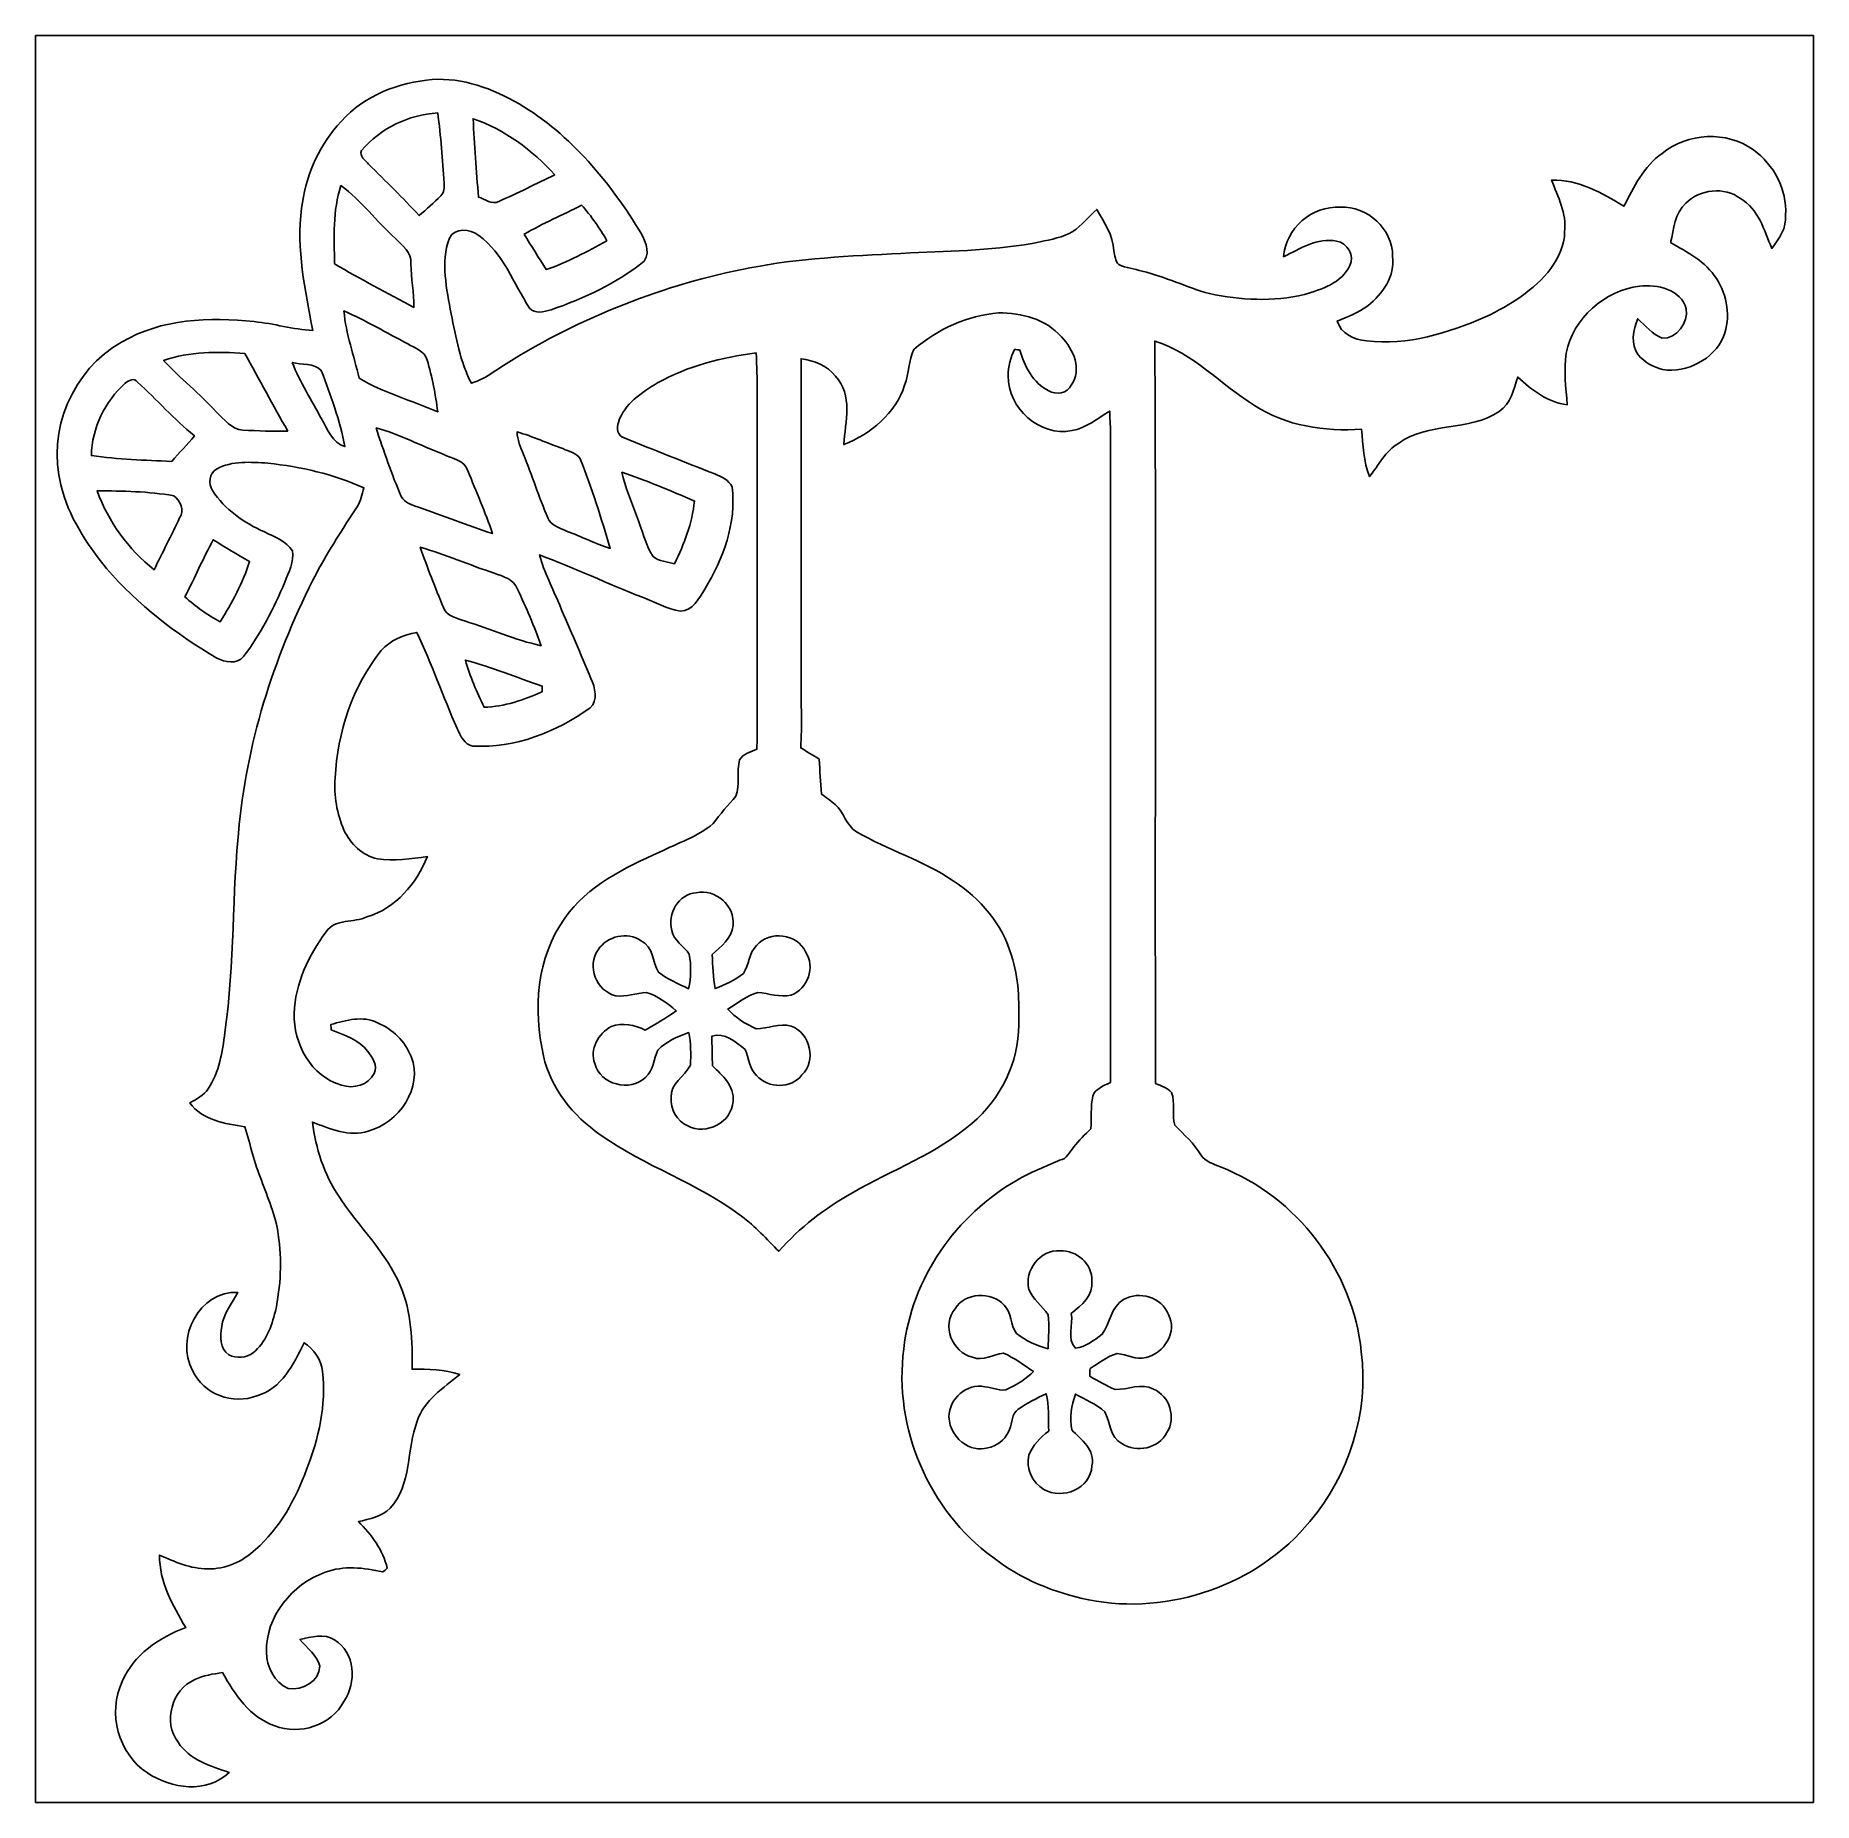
# Model space of a CAD drawing. Header units: centimetres. Extents: x -16.8 to 16.8, y -16.7 to 16.7.
import ezdxf

# ---------------------------------------------------------------- set-up
doc = ezdxf.new("R2010")
doc.units = ezdxf.units.CM
doc.header["$MEASUREMENT"] = 0
doc.layers.add('Layer 1', color=7, linetype='Continuous')

msp = doc.modelspace()

# ---------------------------------------------------------------- linework, layer by layer
at = {"layer": 'Layer 1', "color": 7}
for points, knots in [([(-16.77458, 16.66875), (-16.77458, 16.66875), (16.77458, 16.66875), (16.77458, 16.66875), (16.77458, 16.66875), (16.77458, 16.66875), (16.77458, -16.66875), (16.77458, -16.66875), (16.77458, -16.66875), (16.77458, -16.66875), (-16.77458, -16.66875), (-16.77458, -16.66875), (-16.77458, -16.66875), (-16.77458, -16.66875), (-16.77458, 16.66875), (-16.77458, 16.66875), (-16.77458, 16.66875), (-16.77458, 16.66875), (-16.77458, 16.66875), (-16.77458, 16.66875)], [0, 0, 0, 0, 0.16666667, 0.16666667, 0.16666667, 0.16666667, 0.33333333, 0.33333333, 0.33333333, 0.33333333, 0.5, 0.5, 0.5, 0.5, 0.66666667, 0.66666667, 0.66666667, 0.66666667, 1, 1, 1, 1]), ([(-9.40047, 15.82632), (-10.03723, 15.75576), (-10.67541, 15.47177), (-11.0811, 14.96307), (-11.0811, 14.96307), (-11.46281, 14.53339), (-11.68188, 13.97882), (-11.7535, 13.41261), (-11.7535, 13.41261), (-11.85863, 12.63826), (-11.68541, 11.86427), (-11.5443, 11.10615), (-11.5443, 11.10615), (-11.91683, 11.11956), (-12.27631, 11.23879), (-12.64708, 11.2709), (-12.64708, 11.2709), (-13.48881, 11.35662), (-14.40462, 11.33087), (-15.1511, 10.88319), (-15.1511, 10.88319), (-16.07114, 10.37449), (-16.56609, 9.20538), (-16.29657, 8.18903), (-16.29657, 8.18903), (-16.15793, 7.59601), (-15.81044, 7.08201), (-15.43544, 6.61282), (-15.43544, 6.61282), (-14.84313, 5.93584), (-14.12875, 5.37281), (-13.35158, 4.92266), (-13.35158, 4.92266), (-13.2013, 4.84258), (-12.97411, 4.80131), (-12.85346, 4.95018), (-12.85346, 4.95018), (-12.52185, 5.37457), (-12.28408, 5.86387), (-12.06959, 6.35529), (-12.06959, 6.35529), (-12.00291, 6.54438), (-11.89002, 6.73841), (-11.92777, 6.94549), (-11.92777, 6.94549), (-12.04313, 7.13422), (-12.26714, 7.20831), (-12.45623, 7.30215), (-12.45623, 7.30215), (-12.83899, 7.47783), (-13.20588, 7.72477), (-13.4366, 8.08461), (-13.4366, 8.08461), (-13.52021, 8.21443), (-13.50081, 8.40881), (-13.35934, 8.48889), (-13.35934, 8.48889), (-13.06795, 8.65364), (-12.70917, 8.61801), (-12.38885, 8.60249), (-12.38885, 8.60249), (-11.76902, 8.5284), (-11.14778, 8.39682), (-10.57839, 8.13364), (-10.57839, 8.13364), (-10.61367, 8.0137), (-10.63166, 7.88494), (-10.70398, 7.77981), (-10.70398, 7.77981), (-10.97174, 7.372), (-11.23844, 6.96242), (-11.46986, 6.53239), (-11.46986, 6.53239), (-12.23257, 5.05319), (-12.76668, 3.44276), (-12.92966, 1.78188), (-12.92966, 1.78188), (-13.06936, 0.47837), (-13.0175, -0.84032), (-13.19989, -2.13995), (-13.19989, -2.13995), (-13.25139, -2.50543), (-13.30643, -2.89066), (-13.51739, -3.20393), (-13.51739, -3.20393), (-13.60064, -3.32916), (-13.73928, -3.39654), (-13.86487, -3.47063), (-13.86487, -3.47063), (-13.62534, -3.79342), (-13.19495, -3.86644), (-12.82347, -3.92077), (-12.82347, -3.92077), (-12.72505, -4.25803), (-12.6432, -4.60093), (-12.51303, -4.92831), (-12.51303, -4.92831), (-12.39449, -5.26556), (-12.23963, -5.59611), (-12.19518, -5.95489), (-12.19518, -5.95489), (-12.12427, -6.43467), (-12.14579, -6.9282), (-12.2495, -7.40234), (-12.2495, -7.40234), (-12.32253, -7.6902), (-12.4273, -7.99006), (-12.66754, -8.18268), (-12.66754, -8.18268), (-12.79525, -8.28463), (-12.98293, -8.29204), (-13.12792, -8.22396), (-13.12792, -8.22396), (-13.30008, -8.11071), (-13.28949, -7.86659), (-13.26198, -7.68914), (-13.26198, -7.68914), (-13.23199, -7.44714), (-13.06759, -7.25558), (-12.95859, -7.04674), (-12.95859, -7.04674), (-13.68072, -7.0037), (-14.1478, -7.91845), (-13.81125, -8.52029), (-13.81125, -8.52029), (-13.61405, -8.9662), (-13.04608, -9.17434), (-12.59805, -8.99619), (-12.59805, -8.99619), (-12.13203, -8.86389), (-11.90202, -8.40105), (-11.70869, -7.99536), (-11.70869, -7.99536), (-11.51819, -8.11213), (-11.38273, -8.31568), (-11.36086, -8.53969), (-11.36086, -8.53969), (-11.28501, -9.16975), (-11.43141, -9.80228), (-11.66072, -10.38648), (-11.66072, -10.38648), (-11.8678, -10.94916), (-12.16731, -11.49526), (-12.62239, -11.89531), (-12.62239, -11.89531), (-12.8651, -12.11897), (-13.19354, -12.27631), (-13.52903, -12.26009), (-13.52903, -12.26009), (-13.85147, -12.26432), (-14.14498, -12.12391), (-14.43461, -12.00256), (-14.43461, -12.00256), (-14.44449, -12.50562), (-14.18449, -12.94906), (-13.94037, -13.36922), (-13.94037, -13.36922), (-14.43778, -13.5569), (-14.92568, -13.88039), (-15.13911, -14.38734), (-15.13911, -14.38734), (-15.42239, -14.97824), (-15.21143, -15.74765), (-14.66533, -16.11101), (-14.66533, -16.11101), (-14.21306, -16.41122), (-13.5442, -16.50859), (-13.12086, -16.10325), (-13.12086, -16.10325), (-13.47153, -15.98224), (-13.87369, -15.86442), (-14.08536, -15.53245), (-14.08536, -15.53245), (-14.37464, -15.15569), (-14.20671, -14.53374), (-13.76751, -14.35171), (-13.76751, -14.35171), (-13.60699, -14.2681), (-13.42355, -14.24728), (-13.24822, -14.21765), (-13.24822, -14.21765), (-13.01468, -14.62864), (-12.73351, -15.06749), (-12.25797, -15.2213), (-12.25797, -15.2213), (-11.78948, -15.40827), (-11.19364, -15.21636), (-10.95587, -14.76234), (-10.95587, -14.76234), (-10.71457, -14.40956), (-10.73997, -13.83736), (-11.1312, -13.60135), (-11.1312, -13.60135), (-11.32946, -13.47435), (-11.57323, -13.55196), (-11.78666, -13.59429), (-11.78666, -13.59429), (-11.65401, -13.75445), (-11.46563, -13.88604), (-11.4106, -14.09488), (-11.4106, -14.09488), (-11.41624, -14.38981), (-11.74186, -14.55561), (-12.00609, -14.51892), (-12.00609, -14.51892), (-12.2742, -14.40356), (-12.4146, -14.11252), (-12.41778, -13.83312), (-12.41778, -13.83312), (-12.4333, -13.16037), (-11.93059, -12.54372), (-11.3097, -12.32676), (-11.3097, -12.32676), (-10.95834, -12.19553), (-10.57839, -12.2368), (-10.22209, -12.32041), (-10.22209, -12.32041), (-10.19422, -12.29607), (-10.166, -12.27208), (-10.13813, -12.24844), (-10.13813, -12.24844), (-10.22174, -11.90519), (-10.43164, -11.61274), (-10.68282, -11.37038), (-10.68282, -11.37038), (-10.47362, -11.32346), (-10.24149, -11.27548), (-10.0838, -11.11814), (-10.0838, -11.11814), (-9.67211, -10.66906), (-9.77794, -10.00901), (-9.57263, -9.4742), (-9.57263, -9.4742), (-9.44386, -9.07521), (-9.07309, -8.84978), (-8.77041, -8.59367), (-8.77041, -8.59367), (-9.05863, -8.49242), (-9.36766, -8.49559), (-9.66929, -8.49559), (-9.66929, -8.49559), (-9.65941, -7.96643), (-9.68022, -7.42139), (-9.88871, -6.92714), (-9.88871, -6.92714), (-10.154, -6.28509), (-10.6807, -5.80637), (-11.05076, -5.22993), (-11.05076, -5.22993), (-11.33087, -4.81542), (-11.48891, -4.32717), (-11.54959, -3.83293), (-11.54959, -3.83293), (-11.21516, -3.95852), (-10.85744, -4.11762), (-10.49549, -4.00121), (-10.49549, -4.00121), (-9.92046, -3.84951), (-9.45656, -3.1817), (-9.68587, -2.59539), (-9.68587, -2.59539), (-9.80052, -2.30893), (-10.03759, -2.07645), (-10.32228, -1.95933), (-10.32228, -1.95933), (-10.59709, -1.81504), (-10.91953, -1.91382), (-11.20069, -1.99037), (-11.20069, -1.99037), (-11.19964, -2.01577), (-11.19717, -2.06693), (-11.19576, -2.09232), (-11.19576, -2.09232), (-10.94564, -2.18652), (-10.67682, -2.27612), (-10.50608, -2.49731), (-10.50608, -2.49731), (-10.42564, -2.61161), (-10.30323, -2.76648), (-10.38578, -2.91218), (-10.38578, -2.91218), (-10.49338, -3.13619), (-10.77278, -3.21028), (-11.00138, -3.13549), (-11.00138, -3.13549), (-11.57958, -2.97356), (-11.90378, -2.35197), (-11.89743, -1.78153), (-11.89743, -1.78153), (-11.87485, -1.21779), (-11.62262, -0.68862), (-11.29277, -0.2413), (-11.29277, -0.2413), (-11.11321, 0.0127), (-10.77172, -0.07761), (-10.52019, 0.04128), (-10.52019, 0.04128), (-9.9762, 0.20249), (-9.58391, 0.66569), (-9.38036, 1.17969), (-9.38036, 1.17969), (-9.69257, 1.13489), (-10.01042, 1.0862), (-10.3251, 1.13665), (-10.3251, 1.13665), (-10.60944, 1.19662), (-10.82993, 1.42099), (-10.95516, 1.67428), (-10.95516, 1.67428), (-11.0871, 1.98508), (-11.14954, 2.32481), (-11.12061, 2.66206), (-11.12061, 2.66206), (-11.0744, 3.52284), (-10.80206, 4.39103), (-10.25066, 5.06483), (-10.25066, 5.06483), (-10.08274, 5.26062), (-9.83015, 5.36363), (-9.58109, 5.40879), (-9.58109, 5.40879), (-9.30028, 4.81542), (-9.08085, 4.19453), (-8.82121, 3.59198), (-8.82121, 3.59198), (-8.75348, 3.46463), (-8.6868, 3.28295), (-8.51994, 3.26319), (-8.51994, 3.26319), (-7.72478, 3.2131), (-6.94937, 3.53131), (-6.30978, 3.98286), (-6.30978, 3.98286), (-6.15315, 4.12715), (-6.21841, 4.36739), (-6.29391, 4.53496), (-6.29391, 4.53496), (-6.4837, 4.99992), (-6.68937, 5.45853), (-6.88446, 5.92138), (-6.88446, 5.92138), (-7.01463, 6.23605), (-7.17656, 6.54015), (-7.26546, 6.86999), (-7.26546, 6.86999), (-6.60964, 6.62376), (-5.97464, 6.32601), (-5.32271, 6.07025), (-5.32271, 6.07025), (-5.08494, 5.97994), (-4.8574, 5.84553), (-4.60304, 5.8106), (-4.60304, 5.8106), (-4.36668, 5.80778), (-4.25591, 6.06143), (-4.14338, 6.22512), (-4.14338, 6.22512), (-3.79906, 6.79944), (-3.54436, 7.47183), (-3.63114, 8.15164), (-3.63114, 8.15164), (-3.69111, 8.28111), (-3.82905, 8.34461), (-3.95358, 8.39682), (-3.95358, 8.39682), (-4.52684, 8.62083), (-5.09976, 8.8459), (-5.66914, 9.07838), (-5.66914, 9.07838), (-5.78908, 9.11472), (-5.81978, 9.26606), (-5.77603, 9.37048), (-5.77603, 9.37048), (-5.66244, 9.72256), (-5.33541, 9.93387), (-5.03555, 10.11626), (-5.03555, 10.11626), (-4.46476, 10.43411), (-3.82305, 10.59921), (-3.17818, 10.68105), (-3.17818, 10.68105), (-3.14854, 10.18469), (-3.15771, 9.68692), (-3.1563, 9.18986), (-3.1563, 9.18986), (-3.16124, 7.19455), (-3.15207, 5.19959), (-3.16089, 3.20428), (-3.16089, 3.20428), (-3.27625, 3.15136), (-3.42265, 3.12173), (-3.49038, 3.00355), (-3.49038, 3.00355), (-3.54436, 2.77989), (-3.48368, 2.53541), (-3.55776, 2.31846), (-3.55776, 2.31846), (-3.70523, 2.14842), (-3.85657, 1.98085), (-3.99098, 1.79952), (-3.99098, 1.79952), (-4.28308, 1.54869), (-4.65914, 1.43369), (-4.99851, 1.26259), (-4.99851, 1.26259), (-5.66279, 0.96414), (-6.36235, 0.63077), (-6.7878, 0.01341), (-6.7878, 0.01341), (-7.32296, -0.72425), (-7.38681, -1.71521), (-7.18996, -2.58022), (-7.18996, -2.58022), (-7.05661, -3.20181), (-6.62728, -3.71158), (-6.11893, -4.07176), (-6.11893, -4.07176), (-5.27826, -4.66443), (-4.27778, -4.98687), (-3.45369, -5.60599), (-3.45369, -5.60599), (-3.19299, -5.80002), (-2.97709, -6.04273), (-2.74708, -6.27027), (-2.74708, -6.27027), (-2.35585, -5.82224), (-1.88031, -5.45324), (-1.35996, -5.16643), (-1.35996, -5.16643), (-0.60819, -4.73181), (0.22931, -4.43265), (0.89323, -3.85657), (0.89323, -3.85657), (1.43616, -3.40078), (1.778, -2.7051), (1.78012, -1.9939), (1.78012, -1.9939), (1.78364, -1.55751), (1.78576, -1.10631), (1.63901, -0.68933), (1.63901, -0.68933), (1.47743, -0.09807), (1.05057, 0.39017), (0.54328, 0.71826), (0.54328, 0.71826), (-0.02117, 1.11196), (-0.69568, 1.29752), (-1.28411, 1.64712), (-1.28411, 1.64712), (-1.47743, 1.76459), (-1.52083, 2.01366), (-1.6831, 2.16041), (-1.6831, 2.16041), (-1.76565, 2.23273), (-1.85949, 2.2927), (-1.94592, 2.35832), (-1.94592, 2.35832), (-1.95933, 2.57881), (-1.97273, 2.79859), (-1.99037, 3.01837), (-1.99037, 3.01837), (-2.10467, 3.09033), (-2.22038, 3.15913), (-2.33539, 3.22933), (-2.33539, 3.22933), (-2.32093, 3.44029), (-2.32304, 3.6516), (-2.32375, 3.86292), (-2.32375, 3.86292), (-2.33045, 6.09917), (-2.32128, 8.33543), (-2.32833, 10.57134), (-2.32833, 10.57134), (-2.08598, 10.535), (-1.83409, 10.4461), (-1.6824, 10.24149), (-1.6824, 10.24149), (-1.34514, 9.88871), (-1.49578, 9.38142), (-1.52294, 8.95103), (-1.52294, 8.95103), (-1.016, 9.15599), (-0.54187, 9.53452), (-0.37606, 10.07357), (-0.37606, 10.07357), (-0.29245, 10.29088), (-0.30374, 10.54065), (-0.19897, 10.74808), (-0.19897, 10.74808), (0.24694, 11.13014), (0.80998, 11.38484), (1.39771, 11.43706), (1.39771, 11.43706), (1.8288, 11.43953), (2.29482, 11.32134), (2.58551, 10.98162), (2.58551, 10.98162), (2.81199, 10.75408), (2.97709, 10.36391), (2.76754, 10.07251), (2.76754, 10.07251), (2.70016, 9.91306), (2.48003, 9.88766), (2.34456, 9.96456), (2.34456, 9.96456), (2.04858, 10.11273), (1.88524, 10.42705), (1.80164, 10.73467), (1.80164, 10.73467), (1.77624, 10.73785), (1.72508, 10.74491), (1.69968, 10.74843), (1.69968, 10.74843), (1.62384, 10.59251), (1.57304, 10.42352), (1.57939, 10.24819), (1.57939, 10.24819), (1.56739, 9.64389), (2.17593, 9.09144), (2.78059, 9.21491), (2.78059, 9.21491), (3.05047, 9.26218), (3.26743, 9.44351), (3.49532, 9.58286), (3.49532, 9.58286), (3.51084, 9.29922), (3.50979, 9.01524), (3.51155, 8.73125), (3.51155, 8.73125), (3.50661, 4.79354), (3.51437, 0.85584), (3.50767, -3.08187), (3.50767, -3.08187), (3.38667, -3.15242), (3.22016, -3.19652), (3.17359, -3.34469), (3.17359, -3.34469), (3.13408, -3.54577), (3.15595, -3.75426), (3.14149, -3.95852), (3.14149, -3.95852), (3.03001, -4.06788), (2.91218, -4.17266), (2.82046, -4.30001), (2.82046, -4.30001), (2.73756, -4.39138), (2.68887, -4.52967), (2.54952, -4.5526), (2.54952, -4.5526), (2.27965, -4.66972), (2.00342, -4.77555), (1.74978, -4.92689), (1.74978, -4.92689), (0.59584, -5.57847), (-0.24306, -6.78674), (-0.39158, -8.11036), (-0.39158, -8.11036), (-0.58667, -9.59732), (0.07973, -11.15836), (1.29081, -12.04348), (1.29081, -12.04348), (1.81575, -12.45447), (2.44792, -12.71305), (3.09809, -12.84676), (3.09809, -12.84676), (4.62068, -13.14803), (6.28509, -12.56665), (7.27428, -11.36685), (7.27428, -11.36685), (8.00735, -10.48773), (8.39223, -9.31051), (8.24124, -8.16786), (8.24124, -8.16786), (8.09061, -6.63363), (7.02381, -5.23593), (5.588, -4.67889), (5.588, -4.67889), (5.45818, -4.6161), (5.29555, -4.58505), (5.21758, -4.45135), (5.21758, -4.45135), (5.08423, -4.23721), (4.89761, -4.06647), (4.72369, -3.88761), (4.72369, -3.88761), (4.65984, -3.69182), (4.7371, -3.46781), (4.66196, -3.27519), (4.66196, -3.27519), (4.5847, -3.18523), (4.46476, -3.15172), (4.36104, -3.10339), (4.36104, -3.10339), (4.34411, 1.56563), (4.37374, 6.23499), (4.34587, 10.90401), (4.34587, 10.90401), (5.07294, 10.67788), (5.594, 10.07745), (6.2297, 9.68869), (6.2297, 9.68869), (6.82025, 9.29957), (7.55474, 9.19868), (8.2483, 9.2396), (8.2483, 9.2396), (8.27052, 8.93868), (8.28499, 8.63212), (8.39505, 8.34707), (8.39505, 8.34707), (8.57179, 8.56192), (8.69421, 8.83214), (8.94503, 8.97431), (8.94503, 8.97431), (9.50101, 9.38565), (10.2803, 9.19233), (10.84686, 9.57862), (10.84686, 9.57862), (11.06382, 9.72326), (11.11956, 9.99455), (11.19399, 10.22562), (11.19399, 10.22562), (11.46069, 9.98467), (11.75808, 9.74231), (12.12921, 9.70315), (12.12921, 9.70315), (12.10063, 10.02665), (12.06182, 10.35403), (12.10804, 10.67788), (12.10804, 10.67788), (12.23962, 11.33475), (12.83511, 11.85757), (13.4941, 11.94082), (13.4941, 11.94082), (13.82289, 11.97786), (14.27656, 11.88191), (14.37322, 11.51184), (14.37322, 11.51184), (14.41168, 11.25432), (14.20001, 10.94599), (13.92237, 10.95763), (13.92237, 10.95763), (13.73329, 11.03066), (13.60699, 11.19646), (13.45847, 11.32628), (13.45847, 11.32628), (13.36816, 11.11144), (13.32124, 10.84721), (13.46623, 10.64366), (13.46623, 10.64366), (13.58829, 10.51101), (13.75269, 10.40941), (13.92872, 10.36567), (13.92872, 10.36567), (14.39333, 10.30464), (14.88828, 10.55335), (15.08019, 10.98938), (15.08019, 10.98938), (15.21284, 11.35027), (15.15463, 11.7662), (14.94226, 12.08405), (14.94226, 12.08405), (14.74152, 12.40578), (14.39862, 12.58147), (14.07936, 12.76138), (14.07936, 12.76138), (14.13933, 13.01468), (14.15803, 13.31948), (14.36582, 13.50398), (14.36582, 13.50398), (14.62969, 13.77033), (15.09254, 13.82395), (15.39663, 13.5957), (15.39663, 13.5957), (15.7353, 13.3985), (15.84748, 12.99598), (15.98718, 12.65414), (15.98718, 12.65414), (16.12724, 12.83406), (16.27223, 13.04114), (16.24894, 13.28208), (16.24894, 13.28208), (16.27928, 13.75974), (16.02775, 14.23599), (15.64252, 14.51151), (15.64252, 14.51151), (15.13981, 14.87911), (14.3958, 14.83289), (13.91849, 14.44413), (13.91849, 14.44413), (13.56995, 14.20354), (13.38509, 13.81231), (13.19742, 13.44683), (13.19742, 13.44683), (12.78678, 13.70577), (12.33276, 13.95412), (11.83217, 13.94142), (11.83217, 13.94142), (11.95211, 13.62816), (12.11933, 13.31313), (12.07876, 12.96599), (12.07876, 12.96599), (12.08158, 12.71094), (11.96128, 12.47775), (11.82088, 12.27349), (11.82088, 12.27349), (11.50197, 11.86321), (11.05006, 11.57922), (10.5851, 11.36086), (10.5851, 11.36086), (9.88307, 11.05429), (9.11684, 10.81405), (8.34143, 10.91036), (8.34143, 10.91036), (8.1093, 10.92906), (7.8553, 11.04053), (7.78898, 11.28254), (7.78898, 11.28254), (7.98971, 11.35839), (8.18691, 11.44693), (8.36542, 11.56723), (8.36542, 11.56723), (8.63812, 11.79301), (8.88682, 12.13026), (8.83391, 12.50491), (8.83391, 12.50491), (8.83673, 13.01362), (8.35695, 13.46129), (7.84931, 13.42778), (7.84931, 13.42778), (7.31238, 13.468), (6.81531, 13.02738), (6.77651, 12.49609), (6.77651, 12.49609), (7.08554, 12.64356), (7.4168, 12.86545), (7.77628, 12.7889), (7.77628, 12.7889), (7.97525, 12.76068), (8.13153, 12.51126), (8.02675, 12.32888), (8.02675, 12.32888), (7.87329, 11.99938), (7.49018, 11.87979), (7.16986, 11.78172), (7.16986, 11.78172), (6.58213, 11.6399), (5.96406, 11.67906), (5.37669, 11.80042), (5.37669, 11.80042), (4.94524, 11.91719), (4.54237, 12.12109), (4.10669, 12.22269), (4.10669, 12.22269), (3.96028, 12.26644), (3.80541, 12.28654), (3.66501, 12.34652), (3.66501, 12.34652), (3.59622, 12.41425), (3.59622, 12.52079), (3.57505, 12.60934), (3.57505, 12.60934), (3.55847, 12.89932), (3.39196, 13.14556), (3.25191, 13.38897), (3.25191, 13.38897), (3.09915, 13.2521), (2.97004, 13.08911), (2.80176, 12.97058), (2.80176, 12.97058), (2.61373, 12.85769), (2.39113, 12.82594), (2.18228, 12.77373), (2.18228, 12.77373), (1.37724, 12.61569), (0.55351, 12.6044), (-0.26353, 12.56736), (-0.26353, 12.56736), (-1.2252, 12.51479), (-2.19181, 12.48692), (-3.14149, 12.31336), (-3.14149, 12.31336), (-4.76638, 12.02408), (-6.33483, 11.42294), (-7.74594, 10.56852), (-7.74594, 10.56852), (-8.01441, 10.41541), (-8.25288, 10.20269), (-8.55133, 10.10744), (-8.55133, 10.10744), (-8.76406, 10.51384), (-8.83708, 10.97421), (-8.9341, 11.4173), (-8.9341, 11.4173), (-9.01241, 11.88508), (-9.13836, 12.38814), (-8.96549, 12.8464), (-8.96549, 12.8464), (-8.85719, 13.05207), (-8.57391, 13.01962), (-8.41163, 12.89756), (-8.41163, 12.89756), (-7.9435, 12.55818), (-7.75899, 11.98986), (-7.45137, 11.52737), (-7.45137, 11.52737), (-7.35189, 11.40566), (-7.17868, 11.45893), (-7.04744, 11.49421), (-7.04744, 11.49421), (-6.42056, 11.71011), (-5.80778, 11.99833), (-5.28708, 12.41319), (-5.28708, 12.41319), (-5.15726, 12.60228), (-5.29096, 12.8464), (-5.39503, 13.01644), (-5.39503, 13.01644), (-5.99052, 13.97564), (-6.74688, 14.87452), (-7.74418, 15.43297), (-7.74418, 15.43297), (-8.24583, 15.70496), (-8.82227, 15.90463), (-9.40047, 15.82632)], [0, 0, 0, 0, 0.00483092, 0.00483092, 0.00483092, 0.00483092, 0.00966184, 0.00966184, 0.00966184, 0.00966184, 0.01449275, 0.01449275, 0.01449275, 0.01449275, 0.01932367, 0.01932367, 0.01932367, 0.01932367, 0.02415459, 0.02415459, 0.02415459, 0.02415459, 0.02898551, 0.02898551, 0.02898551, 0.02898551, 0.03381643, 0.03381643, 0.03381643, 0.03381643, 0.03864734, 0.03864734, 0.03864734, 0.03864734, 0.04347826, 0.04347826, 0.04347826, 0.04347826, 0.04830918, 0.04830918, 0.04830918, 0.04830918, 0.0531401, 0.0531401, 0.0531401, 0.0531401, 0.05797101, 0.05797101, 0.05797101, 0.05797101, 0.06280193, 0.06280193, 0.06280193, 0.06280193, 0.06763285, 0.06763285, 0.06763285, 0.06763285, 0.07246377, 0.07246377, 0.07246377, 0.07246377, 0.07729469, 0.07729469, 0.07729469, 0.07729469, 0.0821256, 0.0821256, 0.0821256, 0.0821256, 0.08695652, 0.08695652, 0.08695652, 0.08695652, 0.09178744, 0.09178744, 0.09178744, 0.09178744, 0.09661836, 0.09661836, 0.09661836, 0.09661836, 0.10144928, 0.10144928, 0.10144928, 0.10144928, 0.10628019, 0.10628019, 0.10628019, 0.10628019, 0.11111111, 0.11111111, 0.11111111, 0.11111111, 0.11594203, 0.11594203, 0.11594203, 0.11594203, 0.12077295, 0.12077295, 0.12077295, 0.12077295, 0.12560386, 0.12560386, 0.12560386, 0.12560386, 0.13043478, 0.13043478, 0.13043478, 0.13043478, 0.1352657, 0.1352657, 0.1352657, 0.1352657, 0.14009662, 0.14009662, 0.14009662, 0.14009662, 0.14492754, 0.14492754, 0.14492754, 0.14492754, 0.14975845, 0.14975845, 0.14975845, 0.14975845, 0.15458937, 0.15458937, 0.15458937, 0.15458937, 0.15942029, 0.15942029, 0.15942029, 0.15942029, 0.16425121, 0.16425121, 0.16425121, 0.16425121, 0.16908213, 0.16908213, 0.16908213, 0.16908213, 0.17391304, 0.17391304, 0.17391304, 0.17391304, 0.17874396, 0.17874396, 0.17874396, 0.17874396, 0.18357488, 0.18357488, 0.18357488, 0.18357488, 0.1884058, 0.1884058, 0.1884058, 0.1884058, 0.19323671, 0.19323671, 0.19323671, 0.19323671, 0.19806763, 0.19806763, 0.19806763, 0.19806763, 0.20289855, 0.20289855, 0.20289855, 0.20289855, 0.20772947, 0.20772947, 0.20772947, 0.20772947, 0.21256039, 0.21256039, 0.21256039, 0.21256039, 0.2173913, 0.2173913, 0.2173913, 0.2173913, 0.22222222, 0.22222222, 0.22222222, 0.22222222, 0.22705314, 0.22705314, 0.22705314, 0.22705314, 0.23188406, 0.23188406, 0.23188406, 0.23188406, 0.23671498, 0.23671498, 0.23671498, 0.23671498, 0.24154589, 0.24154589, 0.24154589, 0.24154589, 0.24637681, 0.24637681, 0.24637681, 0.24637681, 0.25120773, 0.25120773, 0.25120773, 0.25120773, 0.25603865, 0.25603865, 0.25603865, 0.25603865, 0.26086957, 0.26086957, 0.26086957, 0.26086957, 0.26570048, 0.26570048, 0.26570048, 0.26570048, 0.2705314, 0.2705314, 0.2705314, 0.2705314, 0.27536232, 0.27536232, 0.27536232, 0.27536232, 0.28019324, 0.28019324, 0.28019324, 0.28019324, 0.28502415, 0.28502415, 0.28502415, 0.28502415, 0.28985507, 0.28985507, 0.28985507, 0.28985507, 0.29468599, 0.29468599, 0.29468599, 0.29468599, 0.29951691, 0.29951691, 0.29951691, 0.29951691, 0.30434783, 0.30434783, 0.30434783, 0.30434783, 0.30917874, 0.30917874, 0.30917874, 0.30917874, 0.31400966, 0.31400966, 0.31400966, 0.31400966, 0.31884058, 0.31884058, 0.31884058, 0.31884058, 0.3236715, 0.3236715, 0.3236715, 0.3236715, 0.32850242, 0.32850242, 0.32850242, 0.32850242, 0.33333333, 0.33333333, 0.33333333, 0.33333333, 0.33816425, 0.33816425, 0.33816425, 0.33816425, 0.34299517, 0.34299517, 0.34299517, 0.34299517, 0.34782609, 0.34782609, 0.34782609, 0.34782609, 0.352657, 0.352657, 0.352657, 0.352657, 0.35748792, 0.35748792, 0.35748792, 0.35748792, 0.36231884, 0.36231884, 0.36231884, 0.36231884, 0.36714976, 0.36714976, 0.36714976, 0.36714976, 0.37198068, 0.37198068, 0.37198068, 0.37198068, 0.37681159, 0.37681159, 0.37681159, 0.37681159, 0.38164251, 0.38164251, 0.38164251, 0.38164251, 0.38647343, 0.38647343, 0.38647343, 0.38647343, 0.39130435, 0.39130435, 0.39130435, 0.39130435, 0.39613527, 0.39613527, 0.39613527, 0.39613527, 0.40096618, 0.40096618, 0.40096618, 0.40096618, 0.4057971, 0.4057971, 0.4057971, 0.4057971, 0.41062802, 0.41062802, 0.41062802, 0.41062802, 0.41545894, 0.41545894, 0.41545894, 0.41545894, 0.42028986, 0.42028986, 0.42028986, 0.42028986, 0.42512077, 0.42512077, 0.42512077, 0.42512077, 0.42995169, 0.42995169, 0.42995169, 0.42995169, 0.43478261, 0.43478261, 0.43478261, 0.43478261, 0.43961353, 0.43961353, 0.43961353, 0.43961353, 0.44444444, 0.44444444, 0.44444444, 0.44444444, 0.44927536, 0.44927536, 0.44927536, 0.44927536, 0.45410628, 0.45410628, 0.45410628, 0.45410628, 0.4589372, 0.4589372, 0.4589372, 0.4589372, 0.46376812, 0.46376812, 0.46376812, 0.46376812, 0.46859903, 0.46859903, 0.46859903, 0.46859903, 0.47342995, 0.47342995, 0.47342995, 0.47342995, 0.47826087, 0.47826087, 0.47826087, 0.47826087, 0.48309179, 0.48309179, 0.48309179, 0.48309179, 0.48792271, 0.48792271, 0.48792271, 0.48792271, 0.49275362, 0.49275362, 0.49275362, 0.49275362, 0.49758454, 0.49758454, 0.49758454, 0.49758454, 0.50241546, 0.50241546, 0.50241546, 0.50241546, 0.50724638, 0.50724638, 0.50724638, 0.50724638, 0.51207729, 0.51207729, 0.51207729, 0.51207729, 0.51690821, 0.51690821, 0.51690821, 0.51690821, 0.52173913, 0.52173913, 0.52173913, 0.52173913, 0.52657005, 0.52657005, 0.52657005, 0.52657005, 0.53140097, 0.53140097, 0.53140097, 0.53140097, 0.53623188, 0.53623188, 0.53623188, 0.53623188, 0.5410628, 0.5410628, 0.5410628, 0.5410628, 0.54589372, 0.54589372, 0.54589372, 0.54589372, 0.55072464, 0.55072464, 0.55072464, 0.55072464, 0.55555556, 0.55555556, 0.55555556, 0.55555556, 0.56038647, 0.56038647, 0.56038647, 0.56038647, 0.56521739, 0.56521739, 0.56521739, 0.56521739, 0.57004831, 0.57004831, 0.57004831, 0.57004831, 0.57487923, 0.57487923, 0.57487923, 0.57487923, 0.57971014, 0.57971014, 0.57971014, 0.57971014, 0.58454106, 0.58454106, 0.58454106, 0.58454106, 0.58937198, 0.58937198, 0.58937198, 0.58937198, 0.5942029, 0.5942029, 0.5942029, 0.5942029, 0.59903382, 0.59903382, 0.59903382, 0.59903382, 0.60386473, 0.60386473, 0.60386473, 0.60386473, 0.60869565, 0.60869565, 0.60869565, 0.60869565, 0.61352657, 0.61352657, 0.61352657, 0.61352657, 0.61835749, 0.61835749, 0.61835749, 0.61835749, 0.62318841, 0.62318841, 0.62318841, 0.62318841, 0.62801932, 0.62801932, 0.62801932, 0.62801932, 0.63285024, 0.63285024, 0.63285024, 0.63285024, 0.63768116, 0.63768116, 0.63768116, 0.63768116, 0.64251208, 0.64251208, 0.64251208, 0.64251208, 0.647343, 0.647343, 0.647343, 0.647343, 0.65217391, 0.65217391, 0.65217391, 0.65217391, 0.65700483, 0.65700483, 0.65700483, 0.65700483, 0.66183575, 0.66183575, 0.66183575, 0.66183575, 0.66666667, 0.66666667, 0.66666667, 0.66666667, 0.67149758, 0.67149758, 0.67149758, 0.67149758, 0.6763285, 0.6763285, 0.6763285, 0.6763285, 0.68115942, 0.68115942, 0.68115942, 0.68115942, 0.68599034, 0.68599034, 0.68599034, 0.68599034, 0.69082126, 0.69082126, 0.69082126, 0.69082126, 0.69565217, 0.69565217, 0.69565217, 0.69565217, 0.70048309, 0.70048309, 0.70048309, 0.70048309, 0.70531401, 0.70531401, 0.70531401, 0.70531401, 0.71014493, 0.71014493, 0.71014493, 0.71014493, 0.71497585, 0.71497585, 0.71497585, 0.71497585, 0.71980676, 0.71980676, 0.71980676, 0.71980676, 0.72463768, 0.72463768, 0.72463768, 0.72463768, 0.7294686, 0.7294686, 0.7294686, 0.7294686, 0.73429952, 0.73429952, 0.73429952, 0.73429952, 0.73913043, 0.73913043, 0.73913043, 0.73913043, 0.74396135, 0.74396135, 0.74396135, 0.74396135, 0.74879227, 0.74879227, 0.74879227, 0.74879227, 0.75362319, 0.75362319, 0.75362319, 0.75362319, 0.75845411, 0.75845411, 0.75845411, 0.75845411, 0.76328502, 0.76328502, 0.76328502, 0.76328502, 0.76811594, 0.76811594, 0.76811594, 0.76811594, 0.77294686, 0.77294686, 0.77294686, 0.77294686, 0.77777778, 0.77777778, 0.77777778, 0.77777778, 0.7826087, 0.7826087, 0.7826087, 0.7826087, 0.78743961, 0.78743961, 0.78743961, 0.78743961, 0.79227053, 0.79227053, 0.79227053, 0.79227053, 0.79710145, 0.79710145, 0.79710145, 0.79710145, 0.80193237, 0.80193237, 0.80193237, 0.80193237, 0.80676329, 0.80676329, 0.80676329, 0.80676329, 0.8115942, 0.8115942, 0.8115942, 0.8115942, 0.81642512, 0.81642512, 0.81642512, 0.81642512, 0.82125604, 0.82125604, 0.82125604, 0.82125604, 0.82608696, 0.82608696, 0.82608696, 0.82608696, 0.83091787, 0.83091787, 0.83091787, 0.83091787, 0.83574879, 0.83574879, 0.83574879, 0.83574879, 0.84057971, 0.84057971, 0.84057971, 0.84057971, 0.84541063, 0.84541063, 0.84541063, 0.84541063, 0.85024155, 0.85024155, 0.85024155, 0.85024155, 0.85507246, 0.85507246, 0.85507246, 0.85507246, 0.85990338, 0.85990338, 0.85990338, 0.85990338, 0.8647343, 0.8647343, 0.8647343, 0.8647343, 0.86956522, 0.86956522, 0.86956522, 0.86956522, 0.87439614, 0.87439614, 0.87439614, 0.87439614, 0.87922705, 0.87922705, 0.87922705, 0.87922705, 0.88405797, 0.88405797, 0.88405797, 0.88405797, 0.88888889, 0.88888889, 0.88888889, 0.88888889, 0.89371981, 0.89371981, 0.89371981, 0.89371981, 0.89855072, 0.89855072, 0.89855072, 0.89855072, 0.90338164, 0.90338164, 0.90338164, 0.90338164, 0.90821256, 0.90821256, 0.90821256, 0.90821256, 0.91304348, 0.91304348, 0.91304348, 0.91304348, 0.9178744, 0.9178744, 0.9178744, 0.9178744, 0.92270531, 0.92270531, 0.92270531, 0.92270531, 0.92753623, 0.92753623, 0.92753623, 0.92753623, 0.93236715, 0.93236715, 0.93236715, 0.93236715, 0.93719807, 0.93719807, 0.93719807, 0.93719807, 0.94202899, 0.94202899, 0.94202899, 0.94202899, 0.9468599, 0.9468599, 0.9468599, 0.9468599, 0.95169082, 0.95169082, 0.95169082, 0.95169082, 0.95652174, 0.95652174, 0.95652174, 0.95652174, 0.96135266, 0.96135266, 0.96135266, 0.96135266, 0.96618357, 0.96618357, 0.96618357, 0.96618357, 0.97101449, 0.97101449, 0.97101449, 0.97101449, 0.97584541, 0.97584541, 0.97584541, 0.97584541, 0.98067633, 0.98067633, 0.98067633, 0.98067633, 0.98550725, 0.98550725, 0.98550725, 0.98550725, 0.99033816, 0.99033816, 0.99033816, 0.99033816, 1, 1, 1, 1]), ([(-10.62214, 14.50128), (-10.26513, 14.92215), (-9.73526, 15.1765), (-9.18528, 15.2086), (-9.18528, 15.2086), (-9.12601, 14.76975), (-9.09673, 14.32736), (-9.06357, 13.88604), (-9.06357, 13.88604), (-9.05686, 13.80172), (-9.06216, 13.70612), (-9.12742, 13.64403), (-9.12742, 13.64403), (-9.25795, 13.51492), (-9.39694, 13.39391), (-9.53417, 13.27185), (-9.53417, 13.27185), (-9.84391, 13.60346), (-10.16635, 13.92237), (-10.48914, 14.24129), (-10.48914, 14.24129), (-10.54418, 14.31466), (-10.67858, 14.39192), (-10.62214, 14.50128)], [0, 0, 0, 0, 0.14285714, 0.14285714, 0.14285714, 0.14285714, 0.28571429, 0.28571429, 0.28571429, 0.28571429, 0.42857143, 0.42857143, 0.42857143, 0.42857143, 0.57142857, 0.57142857, 0.57142857, 0.57142857, 0.71428571, 0.71428571, 0.71428571, 0.71428571, 1, 1, 1, 1]), ([(-8.51782, 15.1003), (-7.92374, 14.89392), (-7.39775, 14.50552), (-6.97583, 14.04408), (-6.97583, 14.04408), (-7.32684, 13.87052), (-7.67891, 13.69907), (-8.03522, 13.53679), (-8.03522, 13.53679), (-8.1661, 13.47011), (-8.29486, 13.58653), (-8.41763, 13.6204), (-8.41763, 13.6204), (-8.45467, 14.11358), (-8.4963, 14.60606), (-8.51782, 15.1003)], [0, 0, 0, 0, 0.2, 0.2, 0.2, 0.2, 0.4, 0.4, 0.4, 0.4, 0.6, 0.6, 0.6, 0.6, 1, 1, 1, 1]), ([(-11.01337, 13.837), (-10.6239, 13.55478), (-10.33886, 13.16143), (-9.98502, 12.84005), (-9.98502, 12.84005), (-9.85802, 12.70423), (-9.66646, 12.5797), (-9.69539, 12.36416), (-9.69539, 12.36416), (-9.68199, 12.08899), (-9.63789, 11.81594), (-9.6333, 11.54007), (-9.6333, 11.54007), (-10.13531, 11.80818), (-10.64189, 12.06994), (-11.13049, 12.36239), (-11.13049, 12.36239), (-11.14531, 12.85487), (-11.16718, 13.36216), (-11.01337, 13.837)], [0, 0, 0, 0, 0.16666667, 0.16666667, 0.16666667, 0.16666667, 0.33333333, 0.33333333, 0.33333333, 0.33333333, 0.5, 0.5, 0.5, 0.5, 0.66666667, 0.66666667, 0.66666667, 0.66666667, 1, 1, 1, 1]), ([(-7.55227, 12.92154), (-7.20231, 13.12369), (-6.83084, 13.28385), (-6.47136, 13.46729), (-6.47136, 13.46729), (-6.28544, 13.26515), (-6.13057, 13.0369), (-5.99511, 12.79842), (-5.99511, 12.79842), (-6.36235, 12.58923), (-6.73911, 12.39485), (-7.1374, 12.25232), (-7.1374, 12.25232), (-7.27745, 12.47422), (-7.41998, 12.69471), (-7.55227, 12.92154)], [0, 0, 0, 0, 0.2, 0.2, 0.2, 0.2, 0.4, 0.4, 0.4, 0.4, 0.6, 0.6, 0.6, 0.6, 1, 1, 1, 1]), ([(-10.95551, 11.47339), (-10.54347, 11.28854), (-10.15189, 11.0617), (-9.75113, 10.85356), (-9.75113, 10.85356), (-9.61919, 10.76995), (-9.42728, 10.71845), (-9.38495, 10.54559), (-9.38495, 10.54559), (-9.29287, 10.22667), (-9.22479, 9.90036), (-9.18598, 9.57016), (-9.18598, 9.57016), (-9.67987, 9.78147), (-10.2048, 9.92858), (-10.66871, 10.2048), (-10.66871, 10.2048), (-10.76713, 10.62708), (-10.91706, 11.03842), (-10.95551, 11.47339)], [0, 0, 0, 0, 0.16666667, 0.16666667, 0.16666667, 0.16666667, 0.33333333, 0.33333333, 0.33333333, 0.33333333, 0.5, 0.5, 0.5, 0.5, 0.66666667, 0.66666667, 0.66666667, 0.66666667, 1, 1, 1, 1]), ([(-14.35841, 10.53888), (-13.86664, 10.70751), (-13.33853, 10.70504), (-12.82594, 10.67082), (-12.82594, 10.67082), (-12.54901, 10.18611), (-12.29536, 9.68869), (-12.01455, 9.20644), (-12.01455, 9.20644), (-12.29678, 9.19797), (-12.579, 9.20997), (-12.86051, 9.22514), (-12.86051, 9.22514), (-13.07783, 9.23502), (-13.2147, 9.43504), (-13.36358, 9.56663), (-13.36358, 9.56663), (-13.67896, 9.90776), (-14.0402, 10.20163), (-14.35841, 10.53888)], [0, 0, 0, 0, 0.16666667, 0.16666667, 0.16666667, 0.16666667, 0.33333333, 0.33333333, 0.33333333, 0.33333333, 0.5, 0.5, 0.5, 0.5, 0.66666667, 0.66666667, 0.66666667, 0.66666667, 1, 1, 1, 1]), ([(-11.93165, 10.5029), (-11.75667, 10.4521), (-11.51749, 10.49267), (-11.38273, 10.35015), (-11.38273, 10.35015), (-11.20987, 9.88131), (-11.02607, 9.40541), (-10.93752, 8.91258), (-10.93752, 8.91258), (-11.17706, 8.98419), (-11.26102, 9.24384), (-11.3792, 9.43645), (-11.3792, 9.43645), (-11.5637, 9.79135), (-11.78736, 10.12825), (-11.93165, 10.5029)], [0, 0, 0, 0, 0.2, 0.2, 0.2, 0.2, 0.4, 0.4, 0.4, 0.4, 0.6, 0.6, 0.6, 0.6, 1, 1, 1, 1]), ([(-15.08443, 10.11061), (-15.02057, 10.16106), (-14.90909, 10.22279), (-14.84877, 10.1286), (-14.84877, 10.1286), (-14.48364, 9.80122), (-14.16403, 9.42446), (-13.77844, 9.11931), (-13.77844, 9.11931), (-13.90579, 8.94468), (-14.06807, 8.79969), (-14.20601, 8.63353), (-14.20601, 8.63353), (-14.71154, 8.65611), (-15.21848, 8.67339), (-15.72048, 8.7443), (-15.72048, 8.7443), (-15.71096, 9.26641), (-15.46648, 9.76242), (-15.08443, 10.11061)], [0, 0, 0, 0, 0.16666667, 0.16666667, 0.16666667, 0.16666667, 0.33333333, 0.33333333, 0.33333333, 0.33333333, 0.5, 0.5, 0.5, 0.5, 0.66666667, 0.66666667, 0.66666667, 0.66666667, 1, 1, 1, 1]), ([(-10.34627, 9.26465), (-9.906, 9.15282), (-9.5063, 8.92528), (-9.08085, 8.77006), (-9.08085, 8.77006), (-8.91858, 8.68856), (-8.67974, 8.65822), (-8.6166, 8.45749), (-8.6166, 8.45749), (-8.46067, 8.06344), (-8.28534, 7.67644), (-8.15411, 7.27322), (-8.15411, 7.27322), (-8.62471, 7.42174), (-9.08156, 7.60942), (-9.54864, 7.76852), (-9.54864, 7.76852), (-9.66576, 7.81614), (-9.81004, 7.85036), (-9.87496, 7.96996), (-9.87496, 7.96996), (-10.05346, 8.39329), (-10.20833, 8.8265), (-10.34627, 9.26465)], [0, 0, 0, 0, 0.14285714, 0.14285714, 0.14285714, 0.14285714, 0.28571429, 0.28571429, 0.28571429, 0.28571429, 0.42857143, 0.42857143, 0.42857143, 0.42857143, 0.57142857, 0.57142857, 0.57142857, 0.57142857, 0.71428571, 0.71428571, 0.71428571, 0.71428571, 1, 1, 1, 1]), ([(-7.68738, 9.18986), (-7.39281, 9.10696), (-7.11376, 8.97572), (-6.82449, 8.87554), (-6.82449, 8.87554), (-6.71583, 8.81627), (-6.5599, 8.79898), (-6.49499, 8.68116), (-6.49499, 8.68116), (-6.27486, 8.13012), (-6.10129, 7.56109), (-5.93125, 6.99311), (-5.93125, 6.99311), (-6.21348, 7.08272), (-6.47876, 7.21677), (-6.7564, 7.31873), (-6.7564, 7.31873), (-6.88587, 7.37694), (-7.04991, 7.42209), (-7.106, 7.56814), (-7.106, 7.56814), (-7.27922, 7.95972), (-7.40234, 8.37142), (-7.56885, 8.76582), (-7.56885, 8.76582), (-7.62106, 8.9027), (-7.68526, 9.04099), (-7.68738, 9.18986)], [0, 0, 0, 0, 0.125, 0.125, 0.125, 0.125, 0.25, 0.25, 0.25, 0.25, 0.375, 0.375, 0.375, 0.375, 0.5, 0.5, 0.5, 0.5, 0.625, 0.625, 0.625, 0.625, 0.75, 0.75, 0.75, 0.75, 1, 1, 1, 1]), ([(-5.71077, 8.42892), (-5.24334, 8.27581), (-4.79108, 8.08037), (-4.33987, 7.88635), (-4.33987, 7.88635), (-4.38573, 7.46831), (-4.53319, 7.07566), (-4.7184, 6.70207), (-4.7184, 6.70207), (-4.85281, 6.74052), (-5.00662, 6.75005), (-5.12198, 6.83789), (-5.12198, 6.83789), (-5.2705, 7.07637), (-5.33329, 7.35436), (-5.43666, 7.6133), (-5.43666, 7.6133), (-5.53085, 7.88388), (-5.65079, 8.14705), (-5.71077, 8.42892)], [0, 0, 0, 0, 0.16666667, 0.16666667, 0.16666667, 0.16666667, 0.33333333, 0.33333333, 0.33333333, 0.33333333, 0.5, 0.5, 0.5, 0.5, 0.66666667, 0.66666667, 0.66666667, 0.66666667, 1, 1, 1, 1]), ([(-15.6143, 8.08108), (-15.13205, 8.07297), (-14.64345, 8.07014), (-14.16826, 7.98512), (-14.16826, 7.98512), (-14.04691, 7.89764), (-13.95095, 7.70678), (-14.05678, 7.56814), (-14.05678, 7.56814), (-14.20954, 7.23794), (-14.38204, 6.91762), (-14.53656, 6.58812), (-14.53656, 6.58812), (-15.02198, 6.97124), (-15.40193, 7.50006), (-15.6143, 8.08108)], [0, 0, 0, 0, 0.2, 0.2, 0.2, 0.2, 0.4, 0.4, 0.4, 0.4, 0.6, 0.6, 0.6, 0.6, 1, 1, 1, 1]), ([(-13.42073, 7.15539), (-13.19706, 7.01216), (-12.97058, 6.87282), (-12.73598, 6.74723), (-12.73598, 6.74723), (-12.85981, 6.34048), (-13.06971, 5.96512), (-13.29337, 5.60529), (-13.29337, 5.60529), (-13.5315, 5.73722), (-13.7541, 5.89597), (-13.95624, 6.07801), (-13.95624, 6.07801), (-13.76962, 6.4329), (-13.61581, 6.80473), (-13.42073, 7.15539)], [0, 0, 0, 0, 0.2, 0.2, 0.2, 0.2, 0.4, 0.4, 0.4, 0.4, 0.6, 0.6, 0.6, 0.6, 1, 1, 1, 1]), ([(-9.51583, 7.01428), (-9.04169, 6.87846), (-8.58908, 6.67844), (-8.11989, 6.52604), (-8.11989, 6.52604), (-7.95373, 6.46289), (-7.74665, 6.41385), (-7.68244, 6.22265), (-7.68244, 6.22265), (-7.51417, 5.87657), (-7.36318, 5.52062), (-7.23618, 5.15691), (-7.23618, 5.15691), (-7.72619, 5.2638), (-8.18691, 5.46947), (-8.66422, 5.6194), (-8.66422, 5.6194), (-8.80992, 5.67902), (-9.01947, 5.70336), (-9.07874, 5.87657), (-9.07874, 5.87657), (-9.23219, 6.25263), (-9.38248, 6.63046), (-9.51583, 7.01428)], [0, 0, 0, 0, 0.14285714, 0.14285714, 0.14285714, 0.14285714, 0.28571429, 0.28571429, 0.28571429, 0.28571429, 0.42857143, 0.42857143, 0.42857143, 0.42857143, 0.57142857, 0.57142857, 0.57142857, 0.57142857, 0.71428571, 0.71428571, 0.71428571, 0.71428571, 1, 1, 1, 1]), ([(-8.66211, 4.88632), (-8.17069, 4.75015), (-7.69585, 4.56036), (-7.21431, 4.39349), (-7.21431, 4.39349), (-7.21431, 4.36704), (-7.21501, 4.31377), (-7.21501, 4.28731), (-7.21501, 4.28731), (-7.56214, 4.13173), (-7.92551, 4.00861), (-8.30968, 3.9938), (-8.30968, 3.9938), (-8.44656, 4.28308), (-8.5785, 4.57694), (-8.66211, 4.88632)], [0, 0, 0, 0, 0.2, 0.2, 0.2, 0.2, 0.4, 0.4, 0.4, 0.4, 0.6, 0.6, 0.6, 0.6, 1, 1, 1, 1]), ([(-4.30601, 0.49601), (-3.94723, 0.57856), (-3.56341, 0.24694), (-3.6128, -0.12453), (-3.6128, -0.12453), (-3.63079, -0.36759), (-3.84175, -0.51788), (-4.00614, -0.67028), (-4.00614, -0.67028), (-3.9945, -0.88441), (-3.99133, -1.10102), (-3.95288, -1.31304), (-3.95288, -1.31304), (-3.76343, -1.24248), (-3.57399, -1.15711), (-3.4163, -1.02905), (-3.4163, -1.02905), (-3.3087, -0.86713), (-3.31964, -0.641), (-3.16724, -0.50165), (-3.16724, -0.50165), (-2.92171, -0.20779), (-2.40524, -0.27587), (-2.24296, -0.61877), (-2.24296, -0.61877), (-2.05599, -0.90099), (-2.20133, -1.32433), (-2.51778, -1.43439), (-2.51778, -1.43439), (-2.72803, -1.48837), (-2.93652, -1.39982), (-3.14537, -1.38748), (-3.14537, -1.38748), (-3.35492, -1.44392), (-3.52813, -1.58856), (-3.71193, -1.69898), (-3.71193, -1.69898), (-3.56941, -1.8669), (-3.3715, -1.97626), (-3.17676, -2.07151), (-3.17676, -2.07151), (-2.95734, -2.07328), (-2.73579, -1.95439), (-2.51707, -2.02071), (-2.51707, -2.02071), (-2.15794, -2.14771), (-2.03447, -2.67653), (-2.31316, -2.94287), (-2.31316, -2.94287), (-2.51037, -3.20463), (-2.95557, -3.19934), (-3.16724, -2.95522), (-3.16724, -2.95522), (-3.31435, -2.83139), (-3.30447, -2.61973), (-3.38455, -2.46027), (-3.38455, -2.46027), (-3.55988, -2.3241), (-3.77402, -2.13325), (-4.01249, -2.20874), (-4.01249, -2.20874), (-4.01003, -2.34844), (-4.00473, -2.62784), (-4.00191, -2.76754), (-4.00191, -2.76754), (-3.81882, -2.94887), (-3.57928, -3.15101), (-3.61315, -3.43994), (-3.61315, -3.43994), (-3.63467, -3.83822), (-4.12397, -4.08905), (-4.46723, -3.90313), (-4.46723, -3.90313), (-4.67678, -3.81176), (-4.79778, -3.59269), (-4.7819, -3.36726), (-4.7819, -3.36726), (-4.80025, -3.10727), (-4.52402, -2.96968), (-4.41784, -2.76013), (-4.41784, -2.76013), (-4.4069, -2.55376), (-4.40514, -2.34421), (-4.44994, -2.14171), (-4.44994, -2.14171), (-4.65914, -2.21933), (-4.87151, -2.3114), (-5.03096, -2.47191), (-5.03096, -2.47191), (-5.11281, -2.64336), (-5.11457, -2.85574), (-5.26556, -2.98944), (-5.26556, -2.98944), (-5.55166, -3.27025), (-6.12599, -3.12526), (-6.22088, -2.72768), (-6.22088, -2.72768), (-6.32919, -2.46027), (-6.15033, -2.15265), (-5.91009, -2.02741), (-5.91009, -2.02741), (-5.69877, -1.95368), (-5.46488, -1.99531), (-5.26979, -2.0955), (-5.26979, -2.0955), (-5.06977, -1.98332), (-4.87257, -1.86584), (-4.68524, -1.73284), (-4.68524, -1.73284), (-4.85175, -1.58926), (-5.03696, -1.44745), (-5.25004, -1.38571), (-5.25004, -1.38571), (-5.44195, -1.40088), (-5.62928, -1.47002), (-5.82471, -1.44992), (-5.82471, -1.44992), (-6.18808, -1.36631), (-6.38175, -0.88441), (-6.15809, -0.58103), (-6.15809, -0.58103), (-5.98734, -0.31679), (-5.60846, -0.23636), (-5.34635, -0.40922), (-5.34635, -0.40922), (-5.11634, -0.52599), (-5.13221, -0.80751), (-5.01932, -1.00436), (-5.01932, -1.00436), (-4.84611, -1.13559), (-4.6482, -1.22696), (-4.451, -1.31586), (-4.451, -1.31586), (-4.40549, -1.10243), (-4.39773, -0.87559), (-4.44006, -0.66216), (-4.44006, -0.66216), (-4.53813, -0.50588), (-4.73851, -0.41204), (-4.76532, -0.21484), (-4.76532, -0.21484), (-4.86375, 0.09349), (-4.63479, 0.47625), (-4.30601, 0.49601)], [0, 0, 0, 0, 0.02702703, 0.02702703, 0.02702703, 0.02702703, 0.05405405, 0.05405405, 0.05405405, 0.05405405, 0.08108108, 0.08108108, 0.08108108, 0.08108108, 0.10810811, 0.10810811, 0.10810811, 0.10810811, 0.13513514, 0.13513514, 0.13513514, 0.13513514, 0.16216216, 0.16216216, 0.16216216, 0.16216216, 0.18918919, 0.18918919, 0.18918919, 0.18918919, 0.21621622, 0.21621622, 0.21621622, 0.21621622, 0.24324324, 0.24324324, 0.24324324, 0.24324324, 0.27027027, 0.27027027, 0.27027027, 0.27027027, 0.2972973, 0.2972973, 0.2972973, 0.2972973, 0.32432432, 0.32432432, 0.32432432, 0.32432432, 0.35135135, 0.35135135, 0.35135135, 0.35135135, 0.37837838, 0.37837838, 0.37837838, 0.37837838, 0.40540541, 0.40540541, 0.40540541, 0.40540541, 0.43243243, 0.43243243, 0.43243243, 0.43243243, 0.45945946, 0.45945946, 0.45945946, 0.45945946, 0.48648649, 0.48648649, 0.48648649, 0.48648649, 0.51351351, 0.51351351, 0.51351351, 0.51351351, 0.54054054, 0.54054054, 0.54054054, 0.54054054, 0.56756757, 0.56756757, 0.56756757, 0.56756757, 0.59459459, 0.59459459, 0.59459459, 0.59459459, 0.62162162, 0.62162162, 0.62162162, 0.62162162, 0.64864865, 0.64864865, 0.64864865, 0.64864865, 0.67567568, 0.67567568, 0.67567568, 0.67567568, 0.7027027, 0.7027027, 0.7027027, 0.7027027, 0.72972973, 0.72972973, 0.72972973, 0.72972973, 0.75675676, 0.75675676, 0.75675676, 0.75675676, 0.78378378, 0.78378378, 0.78378378, 0.78378378, 0.81081081, 0.81081081, 0.81081081, 0.81081081, 0.83783784, 0.83783784, 0.83783784, 0.83783784, 0.86486486, 0.86486486, 0.86486486, 0.86486486, 0.89189189, 0.89189189, 0.89189189, 0.89189189, 0.91891892, 0.91891892, 0.91891892, 0.91891892, 0.94594595, 0.94594595, 0.94594595, 0.94594595, 1, 1, 1, 1]), ([(1.97132, -6.98853), (1.87396, -6.63787), (2.18687, -6.2297), (2.55764, -6.26286), (2.55764, -6.26286), (2.86068, -6.24029), (3.17888, -6.51157), (3.1556, -6.82625), (3.1556, -6.82625), (3.19546, -7.10565), (2.96192, -7.28768), (2.77072, -7.44291), (2.77072, -7.44291), (2.81058, -7.64893), (2.67794, -7.92939), (2.84727, -8.0959), (2.84727, -8.0959), (3.04341, -8.08743), (3.19934, -7.94032), (3.35351, -7.83414), (3.35351, -7.83414), (3.4985, -7.62388), (3.5179, -7.31802), (3.75779, -7.17973), (3.75779, -7.17973), (4.05342, -7.0104), (4.47781, -7.13176), (4.60269, -7.46125), (4.60269, -7.46125), (4.7812, -7.78051), (4.52014, -8.20596), (4.18006, -8.27088), (4.18006, -8.27088), (3.99133, -8.33014), (3.82023, -8.20914), (3.63714, -8.19961), (3.63714, -8.19961), (3.44734, -8.25077), (3.29036, -8.38412), (3.12314, -8.48395), (3.12314, -8.48395), (3.12208, -8.53158), (3.12138, -8.5792), (3.12067, -8.62753), (3.12067, -8.62753), (3.27695, -8.71502), (3.42971, -8.81133), (3.59833, -8.87448), (3.59833, -8.87448), (3.83857, -8.89318), (4.09681, -8.73619), (4.32153, -8.87236), (4.32153, -8.87236), (4.63091, -8.99689), (4.75051, -9.41352), (4.57518, -9.69151), (4.57518, -9.69151), (4.41925, -9.99172), (3.99944, -10.08133), (3.72251, -9.89365), (3.72251, -9.89365), (3.49568, -9.78182), (3.50943, -9.49254), (3.40078, -9.29605), (3.40078, -9.29605), (3.24167, -9.15035), (3.03565, -9.0678), (2.84903, -8.96373), (2.84903, -8.96373), (2.76966, -9.17822), (2.74073, -9.41211), (2.77742, -9.6393), (2.77742, -9.6393), (2.96086, -9.82698), (3.22404, -10.01007), (3.16054, -10.3191), (3.16054, -10.3191), (3.13619, -10.74843), (2.60421, -10.96716), (2.25425, -10.76113), (2.25425, -10.76113), (2.03165, -10.64189), (1.91276, -10.36214), (1.96885, -10.11767), (1.96885, -10.11767), (2.04117, -9.93069), (2.18616, -9.78041), (2.34315, -9.66082), (2.34315, -9.66082), (2.33362, -9.42587), (2.35832, -9.18563), (2.29517, -8.95703), (2.29517, -8.95703), (2.11526, -9.04628), (1.93357, -9.13518), (1.76812, -9.24948), (1.76812, -9.24948), (1.64289, -9.33168), (1.65841, -9.50701), (1.60514, -9.62907), (1.60514, -9.62907), (1.49825, -9.95327), (1.05586, -10.09932), (0.77082, -9.91799), (0.77082, -9.91799), (0.59161, -9.80757), (0.46814, -9.60684), (0.46108, -9.39482), (0.46108, -9.39482), (0.45967, -9.05686), (0.79834, -8.75136), (1.13877, -8.82403), (1.13877, -8.82403), (1.28693, -8.83603), (1.44074, -8.93374), (1.58679, -8.86072), (1.58679, -8.86072), (1.75824, -8.77923), (1.91982, -8.67198), (2.05564, -8.53863), (2.05564, -8.53863), (1.87184, -8.41516), (1.69192, -8.27969), (1.48872, -8.19044), (1.48872, -8.19044), (1.29399, -8.20879), (1.10384, -8.35554), (0.90593, -8.26699), (0.90593, -8.26699), (0.52282, -8.18197), (0.31468, -7.65986), (0.58103, -7.35471), (0.58103, -7.35471), (0.76059, -7.0418), (1.2633, -7.02663), (1.50072, -7.2831), (1.50072, -7.2831), (1.65347, -7.42421), (1.60831, -7.66621), (1.73849, -7.82144), (1.73849, -7.82144), (1.911, -7.96114), (2.12055, -8.04827), (2.33292, -8.1093), (2.33292, -8.1093), (2.33292, -7.89658), (2.36573, -7.68033), (2.33398, -7.46972), (2.33398, -7.46972), (2.22638, -7.30003), (2.04541, -7.18009), (1.97132, -6.98853)], [0, 0, 0, 0, 0.02564103, 0.02564103, 0.02564103, 0.02564103, 0.05128205, 0.05128205, 0.05128205, 0.05128205, 0.07692308, 0.07692308, 0.07692308, 0.07692308, 0.1025641, 0.1025641, 0.1025641, 0.1025641, 0.12820513, 0.12820513, 0.12820513, 0.12820513, 0.15384615, 0.15384615, 0.15384615, 0.15384615, 0.17948718, 0.17948718, 0.17948718, 0.17948718, 0.20512821, 0.20512821, 0.20512821, 0.20512821, 0.23076923, 0.23076923, 0.23076923, 0.23076923, 0.25641026, 0.25641026, 0.25641026, 0.25641026, 0.28205128, 0.28205128, 0.28205128, 0.28205128, 0.30769231, 0.30769231, 0.30769231, 0.30769231, 0.33333333, 0.33333333, 0.33333333, 0.33333333, 0.35897436, 0.35897436, 0.35897436, 0.35897436, 0.38461538, 0.38461538, 0.38461538, 0.38461538, 0.41025641, 0.41025641, 0.41025641, 0.41025641, 0.43589744, 0.43589744, 0.43589744, 0.43589744, 0.46153846, 0.46153846, 0.46153846, 0.46153846, 0.48717949, 0.48717949, 0.48717949, 0.48717949, 0.51282051, 0.51282051, 0.51282051, 0.51282051, 0.53846154, 0.53846154, 0.53846154, 0.53846154, 0.56410256, 0.56410256, 0.56410256, 0.56410256, 0.58974359, 0.58974359, 0.58974359, 0.58974359, 0.61538462, 0.61538462, 0.61538462, 0.61538462, 0.64102564, 0.64102564, 0.64102564, 0.64102564, 0.66666667, 0.66666667, 0.66666667, 0.66666667, 0.69230769, 0.69230769, 0.69230769, 0.69230769, 0.71794872, 0.71794872, 0.71794872, 0.71794872, 0.74358974, 0.74358974, 0.74358974, 0.74358974, 0.76923077, 0.76923077, 0.76923077, 0.76923077, 0.79487179, 0.79487179, 0.79487179, 0.79487179, 0.82051282, 0.82051282, 0.82051282, 0.82051282, 0.84615385, 0.84615385, 0.84615385, 0.84615385, 0.87179487, 0.87179487, 0.87179487, 0.87179487, 0.8974359, 0.8974359, 0.8974359, 0.8974359, 0.92307692, 0.92307692, 0.92307692, 0.92307692, 0.94871795, 0.94871795, 0.94871795, 0.94871795, 1, 1, 1, 1])]:
    msp.add_open_spline(points, degree=3, knots=knots, dxfattribs=at)
at = {"layer": 'Layer 1', "color": 250}
for points, knots in [([(-9.40047, 15.82632), (-8.82227, 15.90463), (-8.24583, 15.70496), (-7.74418, 15.43297), (-7.74418, 15.43297), (-6.74688, 14.87452), (-5.99052, 13.97564), (-5.39503, 13.01644), (-5.39503, 13.01644), (-5.29096, 12.8464), (-5.15726, 12.60228), (-5.28708, 12.41319), (-5.28708, 12.41319), (-5.80778, 11.99833), (-6.42056, 11.71011), (-7.04744, 11.49421), (-7.04744, 11.49421), (-7.17868, 11.45893), (-7.35189, 11.40566), (-7.45137, 11.52737), (-7.45137, 11.52737), (-7.75899, 11.98986), (-7.9435, 12.55818), (-8.41163, 12.89756), (-8.41163, 12.89756), (-8.57391, 13.01962), (-8.85719, 13.05207), (-8.96549, 12.8464), (-8.96549, 12.8464), (-9.13836, 12.38814), (-9.01241, 11.88508), (-8.9341, 11.4173), (-8.9341, 11.4173), (-8.83708, 10.97421), (-8.76406, 10.51384), (-8.55133, 10.10744), (-8.55133, 10.10744), (-8.25288, 10.20269), (-8.01441, 10.41541), (-7.74594, 10.56852), (-7.74594, 10.56852), (-6.33483, 11.42294), (-4.76638, 12.02408), (-3.14149, 12.31336), (-3.14149, 12.31336), (-2.19181, 12.48692), (-1.2252, 12.51479), (-0.26353, 12.56736), (-0.26353, 12.56736), (0.55351, 12.6044), (1.37724, 12.61569), (2.18228, 12.77373), (2.18228, 12.77373), (2.39113, 12.82594), (2.61373, 12.85769), (2.80176, 12.97058), (2.80176, 12.97058), (2.97004, 13.08911), (3.09915, 13.2521), (3.25191, 13.38897), (3.25191, 13.38897), (3.39196, 13.14556), (3.55847, 12.89932), (3.57505, 12.60934), (3.57505, 12.60934), (3.59622, 12.52079), (3.59622, 12.41425), (3.66501, 12.34652), (3.66501, 12.34652), (3.80541, 12.28654), (3.96028, 12.26644), (4.10669, 12.22269), (4.10669, 12.22269), (4.54237, 12.12109), (4.94524, 11.91719), (5.37669, 11.80042), (5.37669, 11.80042), (5.96406, 11.67906), (6.58213, 11.6399), (7.16986, 11.78172), (7.16986, 11.78172), (7.49018, 11.87979), (7.87329, 11.99938), (8.02675, 12.32888), (8.02675, 12.32888), (8.13153, 12.51126), (7.97525, 12.76068), (7.77628, 12.7889), (7.77628, 12.7889), (7.4168, 12.86545), (7.08554, 12.64356), (6.77651, 12.49609), (6.77651, 12.49609), (6.81531, 13.02738), (7.31238, 13.468), (7.84931, 13.42778), (7.84931, 13.42778), (8.35695, 13.46129), (8.83673, 13.01362), (8.83391, 12.50491), (8.83391, 12.50491), (8.88682, 12.13026), (8.63812, 11.79301), (8.36542, 11.56723), (8.36542, 11.56723), (8.18691, 11.44693), (7.98971, 11.35839), (7.78898, 11.28254), (7.78898, 11.28254), (7.8553, 11.04053), (8.1093, 10.92906), (8.34143, 10.91036), (8.34143, 10.91036), (9.11684, 10.81405), (9.88307, 11.05429), (10.5851, 11.36086), (10.5851, 11.36086), (11.05006, 11.57922), (11.50197, 11.86321), (11.82088, 12.27349), (11.82088, 12.27349), (11.96128, 12.47775), (12.08158, 12.71094), (12.07876, 12.96599), (12.07876, 12.96599), (12.11933, 13.31313), (11.95211, 13.62816), (11.83217, 13.94142), (11.83217, 13.94142), (12.33276, 13.95412), (12.78678, 13.70577), (13.19742, 13.44683), (13.19742, 13.44683), (13.38509, 13.81231), (13.56995, 14.20354), (13.91849, 14.44413), (13.91849, 14.44413), (14.3958, 14.83289), (15.13981, 14.87911), (15.64252, 14.51151), (15.64252, 14.51151), (16.02775, 14.23599), (16.27928, 13.75974), (16.24894, 13.28208), (16.24894, 13.28208), (16.27223, 13.04114), (16.12724, 12.83406), (15.98718, 12.65414), (15.98718, 12.65414), (15.84748, 12.99598), (15.7353, 13.3985), (15.39663, 13.5957), (15.39663, 13.5957), (15.09254, 13.82395), (14.62969, 13.77033), (14.36582, 13.50398), (14.36582, 13.50398), (14.15803, 13.31948), (14.13933, 13.01468), (14.07936, 12.76138), (14.07936, 12.76138), (14.39862, 12.58147), (14.74152, 12.40578), (14.94226, 12.08405), (14.94226, 12.08405), (15.15463, 11.7662), (15.21284, 11.35027), (15.08019, 10.98938), (15.08019, 10.98938), (14.88828, 10.55335), (14.39333, 10.30464), (13.92872, 10.36567), (13.92872, 10.36567), (13.75269, 10.40941), (13.58829, 10.51101), (13.46623, 10.64366), (13.46623, 10.64366), (13.32124, 10.84721), (13.36816, 11.11144), (13.45847, 11.32628), (13.45847, 11.32628), (13.60699, 11.19646), (13.73329, 11.03066), (13.92237, 10.95763), (13.92237, 10.95763), (14.20001, 10.94599), (14.41168, 11.25432), (14.37322, 11.51184), (14.37322, 11.51184), (14.27656, 11.88191), (13.82289, 11.97786), (13.4941, 11.94082), (13.4941, 11.94082), (12.83511, 11.85757), (12.23962, 11.33475), (12.10804, 10.67788), (12.10804, 10.67788), (12.06182, 10.35403), (12.10063, 10.02665), (12.12921, 9.70315), (12.12921, 9.70315), (11.75808, 9.74231), (11.46069, 9.98467), (11.19399, 10.22562), (11.19399, 10.22562), (11.11956, 9.99455), (11.06382, 9.72326), (10.84686, 9.57862), (10.84686, 9.57862), (10.2803, 9.19233), (9.50101, 9.38565), (8.94503, 8.97431), (8.94503, 8.97431), (8.69421, 8.83214), (8.57179, 8.56192), (8.39505, 8.34707), (8.39505, 8.34707), (8.28499, 8.63212), (8.27052, 8.93868), (8.2483, 9.2396), (8.2483, 9.2396), (7.55474, 9.19868), (6.82025, 9.29957), (6.2297, 9.68869), (6.2297, 9.68869), (5.594, 10.07745), (5.07294, 10.67788), (4.34587, 10.90401), (4.34587, 10.90401), (4.37374, 6.23499), (4.34411, 1.56563), (4.36104, -3.10339), (4.36104, -3.10339), (4.46476, -3.15172), (4.5847, -3.18523), (4.66196, -3.27519), (4.66196, -3.27519), (4.7371, -3.46781), (4.65984, -3.69182), (4.72369, -3.88761), (4.72369, -3.88761), (4.89761, -4.06647), (5.08423, -4.23721), (5.21758, -4.45135), (5.21758, -4.45135), (5.29555, -4.58505), (5.45818, -4.6161), (5.588, -4.67889), (5.588, -4.67889), (7.02381, -5.23593), (8.09061, -6.63363), (8.24124, -8.16786), (8.24124, -8.16786), (8.39223, -9.31051), (8.00735, -10.48773), (7.27428, -11.36685), (7.27428, -11.36685), (6.28509, -12.56665), (4.62068, -13.14803), (3.09809, -12.84676), (3.09809, -12.84676), (2.44792, -12.71305), (1.81575, -12.45447), (1.29081, -12.04348), (1.29081, -12.04348), (0.07973, -11.15836), (-0.58667, -9.59732), (-0.39158, -8.11036), (-0.39158, -8.11036), (-0.24306, -6.78674), (0.59584, -5.57847), (1.74978, -4.92689), (1.74978, -4.92689), (2.00342, -4.77555), (2.27965, -4.66972), (2.54952, -4.5526), (2.54952, -4.5526), (2.68887, -4.52967), (2.73756, -4.39138), (2.82046, -4.30001), (2.82046, -4.30001), (2.91218, -4.17266), (3.03001, -4.06788), (3.14149, -3.95852), (3.14149, -3.95852), (3.15595, -3.75426), (3.13408, -3.54577), (3.17359, -3.34469), (3.17359, -3.34469), (3.22016, -3.19652), (3.38667, -3.15242), (3.50767, -3.08187), (3.50767, -3.08187), (3.51437, 0.85584), (3.50661, 4.79354), (3.51155, 8.73125), (3.51155, 8.73125), (3.50979, 9.01524), (3.51084, 9.29922), (3.49532, 9.58286), (3.49532, 9.58286), (3.26743, 9.44351), (3.05047, 9.26218), (2.78059, 9.21491), (2.78059, 9.21491), (2.17593, 9.09144), (1.56739, 9.64389), (1.57939, 10.24819), (1.57939, 10.24819), (1.57304, 10.42352), (1.62384, 10.59251), (1.69968, 10.74843), (1.69968, 10.74843), (1.72508, 10.74491), (1.77624, 10.73785), (1.80164, 10.73467), (1.80164, 10.73467), (1.88524, 10.42705), (2.04858, 10.11273), (2.34456, 9.96456), (2.34456, 9.96456), (2.48003, 9.88766), (2.70016, 9.91306), (2.76754, 10.07251), (2.76754, 10.07251), (2.97709, 10.36391), (2.81199, 10.75408), (2.58551, 10.98162), (2.58551, 10.98162), (2.29482, 11.32134), (1.8288, 11.43953), (1.39771, 11.43706), (1.39771, 11.43706), (0.80998, 11.38484), (0.24694, 11.13014), (-0.19897, 10.74808), (-0.19897, 10.74808), (-0.30374, 10.54065), (-0.29245, 10.29088), (-0.37606, 10.07357), (-0.37606, 10.07357), (-0.54187, 9.53452), (-1.016, 9.15599), (-1.52294, 8.95103), (-1.52294, 8.95103), (-1.49578, 9.38142), (-1.34514, 9.88871), (-1.6824, 10.24149), (-1.6824, 10.24149), (-1.83409, 10.4461), (-2.08598, 10.535), (-2.32833, 10.57134), (-2.32833, 10.57134), (-2.32128, 8.33543), (-2.33045, 6.09917), (-2.32375, 3.86292), (-2.32375, 3.86292), (-2.32304, 3.6516), (-2.32093, 3.44029), (-2.33539, 3.22933), (-2.33539, 3.22933), (-2.22038, 3.15913), (-2.10467, 3.09033), (-1.99037, 3.01837), (-1.99037, 3.01837), (-1.97273, 2.79859), (-1.95933, 2.57881), (-1.94592, 2.35832), (-1.94592, 2.35832), (-1.85949, 2.2927), (-1.76565, 2.23273), (-1.6831, 2.16041), (-1.6831, 2.16041), (-1.52083, 2.01366), (-1.47743, 1.76459), (-1.28411, 1.64712), (-1.28411, 1.64712), (-0.69568, 1.29752), (-0.02117, 1.11196), (0.54328, 0.71826), (0.54328, 0.71826), (1.05057, 0.39017), (1.47743, -0.09807), (1.63901, -0.68933), (1.63901, -0.68933), (1.78576, -1.10631), (1.78364, -1.55751), (1.78012, -1.9939), (1.78012, -1.9939), (1.778, -2.7051), (1.43616, -3.40078), (0.89323, -3.85657), (0.89323, -3.85657), (0.22931, -4.43265), (-0.60819, -4.73181), (-1.35996, -5.16643), (-1.35996, -5.16643), (-1.88031, -5.45324), (-2.35585, -5.82224), (-2.74708, -6.27027), (-2.74708, -6.27027), (-2.97709, -6.04273), (-3.19299, -5.80002), (-3.45369, -5.60599), (-3.45369, -5.60599), (-4.27778, -4.98687), (-5.27826, -4.66443), (-6.11893, -4.07176), (-6.11893, -4.07176), (-6.62728, -3.71158), (-7.05661, -3.20181), (-7.18996, -2.58022), (-7.18996, -2.58022), (-7.38681, -1.71521), (-7.32296, -0.72425), (-6.7878, 0.01341), (-6.7878, 0.01341), (-6.36235, 0.63077), (-5.66279, 0.96414), (-4.99851, 1.26259), (-4.99851, 1.26259), (-4.65914, 1.43369), (-4.28308, 1.54869), (-3.99098, 1.79952), (-3.99098, 1.79952), (-3.85657, 1.98085), (-3.70523, 2.14842), (-3.55776, 2.31846), (-3.55776, 2.31846), (-3.48368, 2.53541), (-3.54436, 2.77989), (-3.49038, 3.00355), (-3.49038, 3.00355), (-3.42265, 3.12173), (-3.27625, 3.15136), (-3.16089, 3.20428), (-3.16089, 3.20428), (-3.15207, 5.19959), (-3.16124, 7.19455), (-3.1563, 9.18986), (-3.1563, 9.18986), (-3.15771, 9.68692), (-3.14854, 10.18469), (-3.17818, 10.68105), (-3.17818, 10.68105), (-3.82305, 10.59921), (-4.46476, 10.43411), (-5.03555, 10.11626), (-5.03555, 10.11626), (-5.33541, 9.93387), (-5.66244, 9.72256), (-5.77603, 9.37048), (-5.77603, 9.37048), (-5.81978, 9.26606), (-5.78908, 9.11472), (-5.66914, 9.07838), (-5.66914, 9.07838), (-5.09976, 8.8459), (-4.52684, 8.62083), (-3.95358, 8.39682), (-3.95358, 8.39682), (-3.82905, 8.34461), (-3.69111, 8.28111), (-3.63114, 8.15164), (-3.63114, 8.15164), (-3.54436, 7.47183), (-3.79906, 6.79944), (-4.14338, 6.22512), (-4.14338, 6.22512), (-4.25591, 6.06143), (-4.36668, 5.80778), (-4.60304, 5.8106), (-4.60304, 5.8106), (-4.8574, 5.84553), (-5.08494, 5.97994), (-5.32271, 6.07025), (-5.32271, 6.07025), (-5.97464, 6.32601), (-6.60964, 6.62376), (-7.26546, 6.86999), (-7.26546, 6.86999), (-7.17656, 6.54015), (-7.01463, 6.23605), (-6.88446, 5.92138), (-6.88446, 5.92138), (-6.68937, 5.45853), (-6.4837, 4.99992), (-6.29391, 4.53496), (-6.29391, 4.53496), (-6.21841, 4.36739), (-6.15315, 4.12715), (-6.30978, 3.98286), (-6.30978, 3.98286), (-6.94937, 3.53131), (-7.72478, 3.2131), (-8.51994, 3.26319), (-8.51994, 3.26319), (-8.6868, 3.28295), (-8.75348, 3.46463), (-8.82121, 3.59198), (-8.82121, 3.59198), (-9.08085, 4.19453), (-9.30028, 4.81542), (-9.58109, 5.40879), (-9.58109, 5.40879), (-9.83015, 5.36363), (-10.08274, 5.26062), (-10.25066, 5.06483), (-10.25066, 5.06483), (-10.80206, 4.39103), (-11.0744, 3.52284), (-11.12061, 2.66206), (-11.12061, 2.66206), (-11.14954, 2.32481), (-11.0871, 1.98508), (-10.95516, 1.67428), (-10.95516, 1.67428), (-10.82993, 1.42099), (-10.60944, 1.19662), (-10.3251, 1.13665), (-10.3251, 1.13665), (-10.01042, 1.0862), (-9.69257, 1.13489), (-9.38036, 1.17969), (-9.38036, 1.17969), (-9.58391, 0.66569), (-9.9762, 0.20249), (-10.52019, 0.04128), (-10.52019, 0.04128), (-10.77172, -0.07761), (-11.11321, 0.0127), (-11.29277, -0.2413), (-11.29277, -0.2413), (-11.62262, -0.68862), (-11.87485, -1.21779), (-11.89743, -1.78153), (-11.89743, -1.78153), (-11.90378, -2.35197), (-11.57958, -2.97356), (-11.00138, -3.13549), (-11.00138, -3.13549), (-10.77278, -3.21028), (-10.49338, -3.13619), (-10.38578, -2.91218), (-10.38578, -2.91218), (-10.30323, -2.76648), (-10.42564, -2.61161), (-10.50608, -2.49731), (-10.50608, -2.49731), (-10.67682, -2.27612), (-10.94564, -2.18652), (-11.19576, -2.09232), (-11.19576, -2.09232), (-11.19717, -2.06693), (-11.19964, -2.01577), (-11.20069, -1.99037), (-11.20069, -1.99037), (-10.91953, -1.91382), (-10.59709, -1.81504), (-10.32228, -1.95933), (-10.32228, -1.95933), (-10.03759, -2.07645), (-9.80052, -2.30893), (-9.68587, -2.59539), (-9.68587, -2.59539), (-9.45656, -3.1817), (-9.92046, -3.84951), (-10.49549, -4.00121), (-10.49549, -4.00121), (-10.85744, -4.11762), (-11.21516, -3.95852), (-11.54959, -3.83293), (-11.54959, -3.83293), (-11.48891, -4.32717), (-11.33087, -4.81542), (-11.05076, -5.22993), (-11.05076, -5.22993), (-10.6807, -5.80637), (-10.154, -6.28509), (-9.88871, -6.92714), (-9.88871, -6.92714), (-9.68022, -7.42139), (-9.65941, -7.96643), (-9.66929, -8.49559), (-9.66929, -8.49559), (-9.36766, -8.49559), (-9.05863, -8.49242), (-8.77041, -8.59367), (-8.77041, -8.59367), (-9.07309, -8.84978), (-9.44386, -9.07521), (-9.57263, -9.4742), (-9.57263, -9.4742), (-9.77794, -10.00901), (-9.67211, -10.66906), (-10.0838, -11.11814), (-10.0838, -11.11814), (-10.24149, -11.27548), (-10.47362, -11.32346), (-10.68282, -11.37038), (-10.68282, -11.37038), (-10.43164, -11.61274), (-10.22174, -11.90519), (-10.13813, -12.24844), (-10.13813, -12.24844), (-10.166, -12.27208), (-10.19422, -12.29607), (-10.22209, -12.32041), (-10.22209, -12.32041), (-10.57839, -12.2368), (-10.95834, -12.19553), (-11.3097, -12.32676), (-11.3097, -12.32676), (-11.93059, -12.54372), (-12.4333, -13.16037), (-12.41778, -13.83312), (-12.41778, -13.83312), (-12.4146, -14.11252), (-12.2742, -14.40356), (-12.00609, -14.51892), (-12.00609, -14.51892), (-11.74186, -14.55561), (-11.41624, -14.38981), (-11.4106, -14.09488), (-11.4106, -14.09488), (-11.46563, -13.88604), (-11.65401, -13.75445), (-11.78666, -13.59429), (-11.78666, -13.59429), (-11.57323, -13.55196), (-11.32946, -13.47435), (-11.1312, -13.60135), (-11.1312, -13.60135), (-10.73997, -13.83736), (-10.71457, -14.40956), (-10.95587, -14.76234), (-10.95587, -14.76234), (-11.19364, -15.21636), (-11.78948, -15.40827), (-12.25797, -15.2213), (-12.25797, -15.2213), (-12.73351, -15.06749), (-13.01468, -14.62864), (-13.24822, -14.21765), (-13.24822, -14.21765), (-13.42355, -14.24728), (-13.60699, -14.2681), (-13.76751, -14.35171), (-13.76751, -14.35171), (-14.20671, -14.53374), (-14.37464, -15.15569), (-14.08536, -15.53245), (-14.08536, -15.53245), (-13.87369, -15.86442), (-13.47153, -15.98224), (-13.12086, -16.10325), (-13.12086, -16.10325), (-13.5442, -16.50859), (-14.21306, -16.41122), (-14.66533, -16.11101), (-14.66533, -16.11101), (-15.21143, -15.74765), (-15.42239, -14.97824), (-15.13911, -14.38734), (-15.13911, -14.38734), (-14.92568, -13.88039), (-14.43778, -13.5569), (-13.94037, -13.36922), (-13.94037, -13.36922), (-14.18449, -12.94906), (-14.44449, -12.50562), (-14.43461, -12.00256), (-14.43461, -12.00256), (-14.14498, -12.12391), (-13.85147, -12.26432), (-13.52903, -12.26009), (-13.52903, -12.26009), (-13.19354, -12.27631), (-12.8651, -12.11897), (-12.62239, -11.89531), (-12.62239, -11.89531), (-12.16731, -11.49526), (-11.8678, -10.94916), (-11.66072, -10.38648), (-11.66072, -10.38648), (-11.43141, -9.80228), (-11.28501, -9.16975), (-11.36086, -8.53969), (-11.36086, -8.53969), (-11.38273, -8.31568), (-11.51819, -8.11213), (-11.70869, -7.99536), (-11.70869, -7.99536), (-11.90202, -8.40105), (-12.13203, -8.86389), (-12.59805, -8.99619), (-12.59805, -8.99619), (-13.04608, -9.17434), (-13.61405, -8.9662), (-13.81125, -8.52029), (-13.81125, -8.52029), (-14.1478, -7.91845), (-13.68072, -7.0037), (-12.95859, -7.04674), (-12.95859, -7.04674), (-13.06759, -7.25558), (-13.23199, -7.44714), (-13.26198, -7.68914), (-13.26198, -7.68914), (-13.28949, -7.86659), (-13.30008, -8.11071), (-13.12792, -8.22396), (-13.12792, -8.22396), (-12.98293, -8.29204), (-12.79525, -8.28463), (-12.66754, -8.18268), (-12.66754, -8.18268), (-12.4273, -7.99006), (-12.32253, -7.6902), (-12.2495, -7.40234), (-12.2495, -7.40234), (-12.14579, -6.9282), (-12.12427, -6.43467), (-12.19518, -5.95489), (-12.19518, -5.95489), (-12.23963, -5.59611), (-12.39449, -5.26556), (-12.51303, -4.92831), (-12.51303, -4.92831), (-12.6432, -4.60093), (-12.72505, -4.25803), (-12.82347, -3.92077), (-12.82347, -3.92077), (-13.19495, -3.86644), (-13.62534, -3.79342), (-13.86487, -3.47063), (-13.86487, -3.47063), (-13.73928, -3.39654), (-13.60064, -3.32916), (-13.51739, -3.20393), (-13.51739, -3.20393), (-13.30643, -2.89066), (-13.25139, -2.50543), (-13.19989, -2.13995), (-13.19989, -2.13995), (-13.0175, -0.84032), (-13.06936, 0.47837), (-12.92966, 1.78188), (-12.92966, 1.78188), (-12.76668, 3.44276), (-12.23257, 5.05319), (-11.46986, 6.53239), (-11.46986, 6.53239), (-11.23844, 6.96242), (-10.97174, 7.372), (-10.70398, 7.77981), (-10.70398, 7.77981), (-10.63166, 7.88494), (-10.61367, 8.0137), (-10.57839, 8.13364), (-10.57839, 8.13364), (-11.14778, 8.39682), (-11.76902, 8.5284), (-12.38885, 8.60249), (-12.38885, 8.60249), (-12.70917, 8.61801), (-13.06795, 8.65364), (-13.35934, 8.48889), (-13.35934, 8.48889), (-13.50081, 8.40881), (-13.52021, 8.21443), (-13.4366, 8.08461), (-13.4366, 8.08461), (-13.20588, 7.72477), (-12.83899, 7.47783), (-12.45623, 7.30215), (-12.45623, 7.30215), (-12.26714, 7.20831), (-12.04313, 7.13422), (-11.92777, 6.94549), (-11.92777, 6.94549), (-11.89002, 6.73841), (-12.00291, 6.54438), (-12.06959, 6.35529), (-12.06959, 6.35529), (-12.28408, 5.86387), (-12.52185, 5.37457), (-12.85346, 4.95018), (-12.85346, 4.95018), (-12.97411, 4.80131), (-13.2013, 4.84258), (-13.35158, 4.92266), (-13.35158, 4.92266), (-14.12875, 5.37281), (-14.84313, 5.93584), (-15.43544, 6.61282), (-15.43544, 6.61282), (-15.81044, 7.08201), (-16.15793, 7.59601), (-16.29657, 8.18903), (-16.29657, 8.18903), (-16.56609, 9.20538), (-16.07114, 10.37449), (-15.1511, 10.88319), (-15.1511, 10.88319), (-14.40462, 11.33087), (-13.48881, 11.35662), (-12.64708, 11.2709), (-12.64708, 11.2709), (-12.27631, 11.23879), (-11.91683, 11.11956), (-11.5443, 11.10615), (-11.5443, 11.10615), (-11.68541, 11.86427), (-11.85863, 12.63826), (-11.7535, 13.41261), (-11.7535, 13.41261), (-11.68188, 13.97882), (-11.46281, 14.53339), (-11.0811, 14.96307), (-11.0811, 14.96307), (-10.67541, 15.47177), (-10.03723, 15.75576), (-9.40047, 15.82632), (-9.40047, 15.82632), (-9.40047, 15.82632), (-9.40047, 15.82632), (-9.40047, 15.82632)], [0, 0, 0, 0, 0.00480769, 0.00480769, 0.00480769, 0.00480769, 0.00961538, 0.00961538, 0.00961538, 0.00961538, 0.01442308, 0.01442308, 0.01442308, 0.01442308, 0.01923077, 0.01923077, 0.01923077, 0.01923077, 0.02403846, 0.02403846, 0.02403846, 0.02403846, 0.02884615, 0.02884615, 0.02884615, 0.02884615, 0.03365385, 0.03365385, 0.03365385, 0.03365385, 0.03846154, 0.03846154, 0.03846154, 0.03846154, 0.04326923, 0.04326923, 0.04326923, 0.04326923, 0.04807692, 0.04807692, 0.04807692, 0.04807692, 0.05288462, 0.05288462, 0.05288462, 0.05288462, 0.05769231, 0.05769231, 0.05769231, 0.05769231, 0.0625, 0.0625, 0.0625, 0.0625, 0.06730769, 0.06730769, 0.06730769, 0.06730769, 0.07211538, 0.07211538, 0.07211538, 0.07211538, 0.07692308, 0.07692308, 0.07692308, 0.07692308, 0.08173077, 0.08173077, 0.08173077, 0.08173077, 0.08653846, 0.08653846, 0.08653846, 0.08653846, 0.09134615, 0.09134615, 0.09134615, 0.09134615, 0.09615385, 0.09615385, 0.09615385, 0.09615385, 0.10096154, 0.10096154, 0.10096154, 0.10096154, 0.10576923, 0.10576923, 0.10576923, 0.10576923, 0.11057692, 0.11057692, 0.11057692, 0.11057692, 0.11538462, 0.11538462, 0.11538462, 0.11538462, 0.12019231, 0.12019231, 0.12019231, 0.12019231, 0.125, 0.125, 0.125, 0.125, 0.12980769, 0.12980769, 0.12980769, 0.12980769, 0.13461538, 0.13461538, 0.13461538, 0.13461538, 0.13942308, 0.13942308, 0.13942308, 0.13942308, 0.14423077, 0.14423077, 0.14423077, 0.14423077, 0.14903846, 0.14903846, 0.14903846, 0.14903846, 0.15384615, 0.15384615, 0.15384615, 0.15384615, 0.15865385, 0.15865385, 0.15865385, 0.15865385, 0.16346154, 0.16346154, 0.16346154, 0.16346154, 0.16826923, 0.16826923, 0.16826923, 0.16826923, 0.17307692, 0.17307692, 0.17307692, 0.17307692, 0.17788462, 0.17788462, 0.17788462, 0.17788462, 0.18269231, 0.18269231, 0.18269231, 0.18269231, 0.1875, 0.1875, 0.1875, 0.1875, 0.19230769, 0.19230769, 0.19230769, 0.19230769, 0.19711538, 0.19711538, 0.19711538, 0.19711538, 0.20192308, 0.20192308, 0.20192308, 0.20192308, 0.20673077, 0.20673077, 0.20673077, 0.20673077, 0.21153846, 0.21153846, 0.21153846, 0.21153846, 0.21634615, 0.21634615, 0.21634615, 0.21634615, 0.22115385, 0.22115385, 0.22115385, 0.22115385, 0.22596154, 0.22596154, 0.22596154, 0.22596154, 0.23076923, 0.23076923, 0.23076923, 0.23076923, 0.23557692, 0.23557692, 0.23557692, 0.23557692, 0.24038462, 0.24038462, 0.24038462, 0.24038462, 0.24519231, 0.24519231, 0.24519231, 0.24519231, 0.25, 0.25, 0.25, 0.25, 0.25480769, 0.25480769, 0.25480769, 0.25480769, 0.25961538, 0.25961538, 0.25961538, 0.25961538, 0.26442308, 0.26442308, 0.26442308, 0.26442308, 0.26923077, 0.26923077, 0.26923077, 0.26923077, 0.27403846, 0.27403846, 0.27403846, 0.27403846, 0.27884615, 0.27884615, 0.27884615, 0.27884615, 0.28365385, 0.28365385, 0.28365385, 0.28365385, 0.28846154, 0.28846154, 0.28846154, 0.28846154, 0.29326923, 0.29326923, 0.29326923, 0.29326923, 0.29807692, 0.29807692, 0.29807692, 0.29807692, 0.30288462, 0.30288462, 0.30288462, 0.30288462, 0.30769231, 0.30769231, 0.30769231, 0.30769231, 0.3125, 0.3125, 0.3125, 0.3125, 0.31730769, 0.31730769, 0.31730769, 0.31730769, 0.32211538, 0.32211538, 0.32211538, 0.32211538, 0.32692308, 0.32692308, 0.32692308, 0.32692308, 0.33173077, 0.33173077, 0.33173077, 0.33173077, 0.33653846, 0.33653846, 0.33653846, 0.33653846, 0.34134615, 0.34134615, 0.34134615, 0.34134615, 0.34615385, 0.34615385, 0.34615385, 0.34615385, 0.35096154, 0.35096154, 0.35096154, 0.35096154, 0.35576923, 0.35576923, 0.35576923, 0.35576923, 0.36057692, 0.36057692, 0.36057692, 0.36057692, 0.36538462, 0.36538462, 0.36538462, 0.36538462, 0.37019231, 0.37019231, 0.37019231, 0.37019231, 0.375, 0.375, 0.375, 0.375, 0.37980769, 0.37980769, 0.37980769, 0.37980769, 0.38461538, 0.38461538, 0.38461538, 0.38461538, 0.38942308, 0.38942308, 0.38942308, 0.38942308, 0.39423077, 0.39423077, 0.39423077, 0.39423077, 0.39903846, 0.39903846, 0.39903846, 0.39903846, 0.40384615, 0.40384615, 0.40384615, 0.40384615, 0.40865385, 0.40865385, 0.40865385, 0.40865385, 0.41346154, 0.41346154, 0.41346154, 0.41346154, 0.41826923, 0.41826923, 0.41826923, 0.41826923, 0.42307692, 0.42307692, 0.42307692, 0.42307692, 0.42788462, 0.42788462, 0.42788462, 0.42788462, 0.43269231, 0.43269231, 0.43269231, 0.43269231, 0.4375, 0.4375, 0.4375, 0.4375, 0.44230769, 0.44230769, 0.44230769, 0.44230769, 0.44711538, 0.44711538, 0.44711538, 0.44711538, 0.45192308, 0.45192308, 0.45192308, 0.45192308, 0.45673077, 0.45673077, 0.45673077, 0.45673077, 0.46153846, 0.46153846, 0.46153846, 0.46153846, 0.46634615, 0.46634615, 0.46634615, 0.46634615, 0.47115385, 0.47115385, 0.47115385, 0.47115385, 0.47596154, 0.47596154, 0.47596154, 0.47596154, 0.48076923, 0.48076923, 0.48076923, 0.48076923, 0.48557692, 0.48557692, 0.48557692, 0.48557692, 0.49038462, 0.49038462, 0.49038462, 0.49038462, 0.49519231, 0.49519231, 0.49519231, 0.49519231, 0.5, 0.5, 0.5, 0.5, 0.50480769, 0.50480769, 0.50480769, 0.50480769, 0.50961538, 0.50961538, 0.50961538, 0.50961538, 0.51442308, 0.51442308, 0.51442308, 0.51442308, 0.51923077, 0.51923077, 0.51923077, 0.51923077, 0.52403846, 0.52403846, 0.52403846, 0.52403846, 0.52884615, 0.52884615, 0.52884615, 0.52884615, 0.53365385, 0.53365385, 0.53365385, 0.53365385, 0.53846154, 0.53846154, 0.53846154, 0.53846154, 0.54326923, 0.54326923, 0.54326923, 0.54326923, 0.54807692, 0.54807692, 0.54807692, 0.54807692, 0.55288462, 0.55288462, 0.55288462, 0.55288462, 0.55769231, 0.55769231, 0.55769231, 0.55769231, 0.5625, 0.5625, 0.5625, 0.5625, 0.56730769, 0.56730769, 0.56730769, 0.56730769, 0.57211538, 0.57211538, 0.57211538, 0.57211538, 0.57692308, 0.57692308, 0.57692308, 0.57692308, 0.58173077, 0.58173077, 0.58173077, 0.58173077, 0.58653846, 0.58653846, 0.58653846, 0.58653846, 0.59134615, 0.59134615, 0.59134615, 0.59134615, 0.59615385, 0.59615385, 0.59615385, 0.59615385, 0.60096154, 0.60096154, 0.60096154, 0.60096154, 0.60576923, 0.60576923, 0.60576923, 0.60576923, 0.61057692, 0.61057692, 0.61057692, 0.61057692, 0.61538462, 0.61538462, 0.61538462, 0.61538462, 0.62019231, 0.62019231, 0.62019231, 0.62019231, 0.625, 0.625, 0.625, 0.625, 0.62980769, 0.62980769, 0.62980769, 0.62980769, 0.63461538, 0.63461538, 0.63461538, 0.63461538, 0.63942308, 0.63942308, 0.63942308, 0.63942308, 0.64423077, 0.64423077, 0.64423077, 0.64423077, 0.64903846, 0.64903846, 0.64903846, 0.64903846, 0.65384615, 0.65384615, 0.65384615, 0.65384615, 0.65865385, 0.65865385, 0.65865385, 0.65865385, 0.66346154, 0.66346154, 0.66346154, 0.66346154, 0.66826923, 0.66826923, 0.66826923, 0.66826923, 0.67307692, 0.67307692, 0.67307692, 0.67307692, 0.67788462, 0.67788462, 0.67788462, 0.67788462, 0.68269231, 0.68269231, 0.68269231, 0.68269231, 0.6875, 0.6875, 0.6875, 0.6875, 0.69230769, 0.69230769, 0.69230769, 0.69230769, 0.69711538, 0.69711538, 0.69711538, 0.69711538, 0.70192308, 0.70192308, 0.70192308, 0.70192308, 0.70673077, 0.70673077, 0.70673077, 0.70673077, 0.71153846, 0.71153846, 0.71153846, 0.71153846, 0.71634615, 0.71634615, 0.71634615, 0.71634615, 0.72115385, 0.72115385, 0.72115385, 0.72115385, 0.72596154, 0.72596154, 0.72596154, 0.72596154, 0.73076923, 0.73076923, 0.73076923, 0.73076923, 0.73557692, 0.73557692, 0.73557692, 0.73557692, 0.74038462, 0.74038462, 0.74038462, 0.74038462, 0.74519231, 0.74519231, 0.74519231, 0.74519231, 0.75, 0.75, 0.75, 0.75, 0.75480769, 0.75480769, 0.75480769, 0.75480769, 0.75961538, 0.75961538, 0.75961538, 0.75961538, 0.76442308, 0.76442308, 0.76442308, 0.76442308, 0.76923077, 0.76923077, 0.76923077, 0.76923077, 0.77403846, 0.77403846, 0.77403846, 0.77403846, 0.77884615, 0.77884615, 0.77884615, 0.77884615, 0.78365385, 0.78365385, 0.78365385, 0.78365385, 0.78846154, 0.78846154, 0.78846154, 0.78846154, 0.79326923, 0.79326923, 0.79326923, 0.79326923, 0.79807692, 0.79807692, 0.79807692, 0.79807692, 0.80288462, 0.80288462, 0.80288462, 0.80288462, 0.80769231, 0.80769231, 0.80769231, 0.80769231, 0.8125, 0.8125, 0.8125, 0.8125, 0.81730769, 0.81730769, 0.81730769, 0.81730769, 0.82211538, 0.82211538, 0.82211538, 0.82211538, 0.82692308, 0.82692308, 0.82692308, 0.82692308, 0.83173077, 0.83173077, 0.83173077, 0.83173077, 0.83653846, 0.83653846, 0.83653846, 0.83653846, 0.84134615, 0.84134615, 0.84134615, 0.84134615, 0.84615385, 0.84615385, 0.84615385, 0.84615385, 0.85096154, 0.85096154, 0.85096154, 0.85096154, 0.85576923, 0.85576923, 0.85576923, 0.85576923, 0.86057692, 0.86057692, 0.86057692, 0.86057692, 0.86538462, 0.86538462, 0.86538462, 0.86538462, 0.87019231, 0.87019231, 0.87019231, 0.87019231, 0.875, 0.875, 0.875, 0.875, 0.87980769, 0.87980769, 0.87980769, 0.87980769, 0.88461538, 0.88461538, 0.88461538, 0.88461538, 0.88942308, 0.88942308, 0.88942308, 0.88942308, 0.89423077, 0.89423077, 0.89423077, 0.89423077, 0.89903846, 0.89903846, 0.89903846, 0.89903846, 0.90384615, 0.90384615, 0.90384615, 0.90384615, 0.90865385, 0.90865385, 0.90865385, 0.90865385, 0.91346154, 0.91346154, 0.91346154, 0.91346154, 0.91826923, 0.91826923, 0.91826923, 0.91826923, 0.92307692, 0.92307692, 0.92307692, 0.92307692, 0.92788462, 0.92788462, 0.92788462, 0.92788462, 0.93269231, 0.93269231, 0.93269231, 0.93269231, 0.9375, 0.9375, 0.9375, 0.9375, 0.94230769, 0.94230769, 0.94230769, 0.94230769, 0.94711538, 0.94711538, 0.94711538, 0.94711538, 0.95192308, 0.95192308, 0.95192308, 0.95192308, 0.95673077, 0.95673077, 0.95673077, 0.95673077, 0.96153846, 0.96153846, 0.96153846, 0.96153846, 0.96634615, 0.96634615, 0.96634615, 0.96634615, 0.97115385, 0.97115385, 0.97115385, 0.97115385, 0.97596154, 0.97596154, 0.97596154, 0.97596154, 0.98076923, 0.98076923, 0.98076923, 0.98076923, 0.98557692, 0.98557692, 0.98557692, 0.98557692, 0.99038462, 0.99038462, 0.99038462, 0.99038462, 1, 1, 1, 1]), ([(-10.62214, 14.50128), (-10.67858, 14.39192), (-10.54418, 14.31466), (-10.48914, 14.24129), (-10.48914, 14.24129), (-10.16635, 13.92237), (-9.84391, 13.60346), (-9.53417, 13.27185), (-9.53417, 13.27185), (-9.39694, 13.39391), (-9.25795, 13.51492), (-9.12742, 13.64403), (-9.12742, 13.64403), (-9.06216, 13.70612), (-9.05686, 13.80172), (-9.06357, 13.88604), (-9.06357, 13.88604), (-9.09673, 14.32736), (-9.12601, 14.76975), (-9.18528, 15.2086), (-9.18528, 15.2086), (-9.73526, 15.1765), (-10.26513, 14.92215), (-10.62214, 14.50128), (-10.62214, 14.50128), (-10.62214, 14.50128), (-10.62214, 14.50128), (-10.62214, 14.50128)], [0, 0, 0, 0, 0.125, 0.125, 0.125, 0.125, 0.25, 0.25, 0.25, 0.25, 0.375, 0.375, 0.375, 0.375, 0.5, 0.5, 0.5, 0.5, 0.625, 0.625, 0.625, 0.625, 0.75, 0.75, 0.75, 0.75, 1, 1, 1, 1]), ([(-8.51782, 15.1003), (-8.4963, 14.60606), (-8.45467, 14.11358), (-8.41763, 13.6204), (-8.41763, 13.6204), (-8.29486, 13.58653), (-8.1661, 13.47011), (-8.03522, 13.53679), (-8.03522, 13.53679), (-7.67891, 13.69907), (-7.32684, 13.87052), (-6.97583, 14.04408), (-6.97583, 14.04408), (-7.39775, 14.50552), (-7.92374, 14.89392), (-8.51782, 15.1003), (-8.51782, 15.1003), (-8.51782, 15.1003), (-8.51782, 15.1003), (-8.51782, 15.1003)], [0, 0, 0, 0, 0.16666667, 0.16666667, 0.16666667, 0.16666667, 0.33333333, 0.33333333, 0.33333333, 0.33333333, 0.5, 0.5, 0.5, 0.5, 0.66666667, 0.66666667, 0.66666667, 0.66666667, 1, 1, 1, 1]), ([(-11.01337, 13.837), (-11.16718, 13.36216), (-11.14531, 12.85487), (-11.13049, 12.36239), (-11.13049, 12.36239), (-10.64189, 12.06994), (-10.13531, 11.80818), (-9.6333, 11.54007), (-9.6333, 11.54007), (-9.63789, 11.81594), (-9.68199, 12.08899), (-9.69539, 12.36416), (-9.69539, 12.36416), (-9.66646, 12.5797), (-9.85802, 12.70423), (-9.98502, 12.84005), (-9.98502, 12.84005), (-10.33886, 13.16143), (-10.6239, 13.55478), (-11.01337, 13.837), (-11.01337, 13.837), (-11.01337, 13.837), (-11.01337, 13.837), (-11.01337, 13.837)], [0, 0, 0, 0, 0.14285714, 0.14285714, 0.14285714, 0.14285714, 0.28571429, 0.28571429, 0.28571429, 0.28571429, 0.42857143, 0.42857143, 0.42857143, 0.42857143, 0.57142857, 0.57142857, 0.57142857, 0.57142857, 0.71428571, 0.71428571, 0.71428571, 0.71428571, 1, 1, 1, 1]), ([(-7.55227, 12.92154), (-7.41998, 12.69471), (-7.27745, 12.47422), (-7.1374, 12.25232), (-7.1374, 12.25232), (-6.73911, 12.39485), (-6.36235, 12.58923), (-5.99511, 12.79842), (-5.99511, 12.79842), (-6.13057, 13.0369), (-6.28544, 13.26515), (-6.47136, 13.46729), (-6.47136, 13.46729), (-6.83084, 13.28385), (-7.20231, 13.12369), (-7.55227, 12.92154), (-7.55227, 12.92154), (-7.55227, 12.92154), (-7.55227, 12.92154), (-7.55227, 12.92154)], [0, 0, 0, 0, 0.16666667, 0.16666667, 0.16666667, 0.16666667, 0.33333333, 0.33333333, 0.33333333, 0.33333333, 0.5, 0.5, 0.5, 0.5, 0.66666667, 0.66666667, 0.66666667, 0.66666667, 1, 1, 1, 1]), ([(-10.95551, 11.47339), (-10.91706, 11.03842), (-10.76713, 10.62708), (-10.66871, 10.2048), (-10.66871, 10.2048), (-10.2048, 9.92858), (-9.67987, 9.78147), (-9.18598, 9.57016), (-9.18598, 9.57016), (-9.22479, 9.90036), (-9.29287, 10.22667), (-9.38495, 10.54559), (-9.38495, 10.54559), (-9.42728, 10.71845), (-9.61919, 10.76995), (-9.75113, 10.85356), (-9.75113, 10.85356), (-10.15189, 11.0617), (-10.54347, 11.28854), (-10.95551, 11.47339), (-10.95551, 11.47339), (-10.95551, 11.47339), (-10.95551, 11.47339), (-10.95551, 11.47339)], [0, 0, 0, 0, 0.14285714, 0.14285714, 0.14285714, 0.14285714, 0.28571429, 0.28571429, 0.28571429, 0.28571429, 0.42857143, 0.42857143, 0.42857143, 0.42857143, 0.57142857, 0.57142857, 0.57142857, 0.57142857, 0.71428571, 0.71428571, 0.71428571, 0.71428571, 1, 1, 1, 1]), ([(-14.35841, 10.53888), (-14.0402, 10.20163), (-13.67896, 9.90776), (-13.36358, 9.56663), (-13.36358, 9.56663), (-13.2147, 9.43504), (-13.07783, 9.23502), (-12.86051, 9.22514), (-12.86051, 9.22514), (-12.579, 9.20997), (-12.29678, 9.19797), (-12.01455, 9.20644), (-12.01455, 9.20644), (-12.29536, 9.68869), (-12.54901, 10.18611), (-12.82594, 10.67082), (-12.82594, 10.67082), (-13.33853, 10.70504), (-13.86664, 10.70751), (-14.35841, 10.53888), (-14.35841, 10.53888), (-14.35841, 10.53888), (-14.35841, 10.53888), (-14.35841, 10.53888)], [0, 0, 0, 0, 0.14285714, 0.14285714, 0.14285714, 0.14285714, 0.28571429, 0.28571429, 0.28571429, 0.28571429, 0.42857143, 0.42857143, 0.42857143, 0.42857143, 0.57142857, 0.57142857, 0.57142857, 0.57142857, 0.71428571, 0.71428571, 0.71428571, 0.71428571, 1, 1, 1, 1]), ([(-11.93165, 10.5029), (-11.78736, 10.12825), (-11.5637, 9.79135), (-11.3792, 9.43645), (-11.3792, 9.43645), (-11.26102, 9.24384), (-11.17706, 8.98419), (-10.93752, 8.91258), (-10.93752, 8.91258), (-11.02607, 9.40541), (-11.20987, 9.88131), (-11.38273, 10.35015), (-11.38273, 10.35015), (-11.51749, 10.49267), (-11.75667, 10.4521), (-11.93165, 10.5029), (-11.93165, 10.5029), (-11.93165, 10.5029), (-11.93165, 10.5029), (-11.93165, 10.5029)], [0, 0, 0, 0, 0.16666667, 0.16666667, 0.16666667, 0.16666667, 0.33333333, 0.33333333, 0.33333333, 0.33333333, 0.5, 0.5, 0.5, 0.5, 0.66666667, 0.66666667, 0.66666667, 0.66666667, 1, 1, 1, 1]), ([(-15.08443, 10.11061), (-15.46648, 9.76242), (-15.71096, 9.26641), (-15.72048, 8.7443), (-15.72048, 8.7443), (-15.21848, 8.67339), (-14.71154, 8.65611), (-14.20601, 8.63353), (-14.20601, 8.63353), (-14.06807, 8.79969), (-13.90579, 8.94468), (-13.77844, 9.11931), (-13.77844, 9.11931), (-14.16403, 9.42446), (-14.48364, 9.80122), (-14.84877, 10.1286), (-14.84877, 10.1286), (-14.90909, 10.22279), (-15.02057, 10.16106), (-15.08443, 10.11061), (-15.08443, 10.11061), (-15.08443, 10.11061), (-15.08443, 10.11061), (-15.08443, 10.11061)], [0, 0, 0, 0, 0.14285714, 0.14285714, 0.14285714, 0.14285714, 0.28571429, 0.28571429, 0.28571429, 0.28571429, 0.42857143, 0.42857143, 0.42857143, 0.42857143, 0.57142857, 0.57142857, 0.57142857, 0.57142857, 0.71428571, 0.71428571, 0.71428571, 0.71428571, 1, 1, 1, 1]), ([(-10.34627, 9.26465), (-10.20833, 8.8265), (-10.05346, 8.39329), (-9.87496, 7.96996), (-9.87496, 7.96996), (-9.81004, 7.85036), (-9.66576, 7.81614), (-9.54864, 7.76852), (-9.54864, 7.76852), (-9.08156, 7.60942), (-8.62471, 7.42174), (-8.15411, 7.27322), (-8.15411, 7.27322), (-8.28534, 7.67644), (-8.46067, 8.06344), (-8.6166, 8.45749), (-8.6166, 8.45749), (-8.67974, 8.65822), (-8.91858, 8.68856), (-9.08085, 8.77006), (-9.08085, 8.77006), (-9.5063, 8.92528), (-9.906, 9.15282), (-10.34627, 9.26465), (-10.34627, 9.26465), (-10.34627, 9.26465), (-10.34627, 9.26465), (-10.34627, 9.26465)], [0, 0, 0, 0, 0.125, 0.125, 0.125, 0.125, 0.25, 0.25, 0.25, 0.25, 0.375, 0.375, 0.375, 0.375, 0.5, 0.5, 0.5, 0.5, 0.625, 0.625, 0.625, 0.625, 0.75, 0.75, 0.75, 0.75, 1, 1, 1, 1]), ([(-7.68738, 9.18986), (-7.68526, 9.04099), (-7.62106, 8.9027), (-7.56885, 8.76582), (-7.56885, 8.76582), (-7.40234, 8.37142), (-7.27922, 7.95972), (-7.106, 7.56814), (-7.106, 7.56814), (-7.04991, 7.42209), (-6.88587, 7.37694), (-6.7564, 7.31873), (-6.7564, 7.31873), (-6.47876, 7.21677), (-6.21348, 7.08272), (-5.93125, 6.99311), (-5.93125, 6.99311), (-6.10129, 7.56109), (-6.27486, 8.13012), (-6.49499, 8.68116), (-6.49499, 8.68116), (-6.5599, 8.79898), (-6.71583, 8.81627), (-6.82449, 8.87554), (-6.82449, 8.87554), (-7.11376, 8.97572), (-7.39281, 9.10696), (-7.68738, 9.18986), (-7.68738, 9.18986), (-7.68738, 9.18986), (-7.68738, 9.18986), (-7.68738, 9.18986)], [0, 0, 0, 0, 0.11111111, 0.11111111, 0.11111111, 0.11111111, 0.22222222, 0.22222222, 0.22222222, 0.22222222, 0.33333333, 0.33333333, 0.33333333, 0.33333333, 0.44444444, 0.44444444, 0.44444444, 0.44444444, 0.55555556, 0.55555556, 0.55555556, 0.55555556, 0.66666667, 0.66666667, 0.66666667, 0.66666667, 0.77777778, 0.77777778, 0.77777778, 0.77777778, 1, 1, 1, 1]), ([(-5.71077, 8.42892), (-5.65079, 8.14705), (-5.53085, 7.88388), (-5.43666, 7.6133), (-5.43666, 7.6133), (-5.33329, 7.35436), (-5.2705, 7.07637), (-5.12198, 6.83789), (-5.12198, 6.83789), (-5.00662, 6.75005), (-4.85281, 6.74052), (-4.7184, 6.70207), (-4.7184, 6.70207), (-4.53319, 7.07566), (-4.38573, 7.46831), (-4.33987, 7.88635), (-4.33987, 7.88635), (-4.79108, 8.08037), (-5.24334, 8.27581), (-5.71077, 8.42892), (-5.71077, 8.42892), (-5.71077, 8.42892), (-5.71077, 8.42892), (-5.71077, 8.42892)], [0, 0, 0, 0, 0.14285714, 0.14285714, 0.14285714, 0.14285714, 0.28571429, 0.28571429, 0.28571429, 0.28571429, 0.42857143, 0.42857143, 0.42857143, 0.42857143, 0.57142857, 0.57142857, 0.57142857, 0.57142857, 0.71428571, 0.71428571, 0.71428571, 0.71428571, 1, 1, 1, 1]), ([(-15.6143, 8.08108), (-15.40193, 7.50006), (-15.02198, 6.97124), (-14.53656, 6.58812), (-14.53656, 6.58812), (-14.38204, 6.91762), (-14.20954, 7.23794), (-14.05678, 7.56814), (-14.05678, 7.56814), (-13.95095, 7.70678), (-14.04691, 7.89764), (-14.16826, 7.98512), (-14.16826, 7.98512), (-14.64345, 8.07014), (-15.13205, 8.07297), (-15.6143, 8.08108), (-15.6143, 8.08108), (-15.6143, 8.08108), (-15.6143, 8.08108), (-15.6143, 8.08108)], [0, 0, 0, 0, 0.16666667, 0.16666667, 0.16666667, 0.16666667, 0.33333333, 0.33333333, 0.33333333, 0.33333333, 0.5, 0.5, 0.5, 0.5, 0.66666667, 0.66666667, 0.66666667, 0.66666667, 1, 1, 1, 1]), ([(-13.42073, 7.15539), (-13.61581, 6.80473), (-13.76962, 6.4329), (-13.95624, 6.07801), (-13.95624, 6.07801), (-13.7541, 5.89597), (-13.5315, 5.73722), (-13.29337, 5.60529), (-13.29337, 5.60529), (-13.06971, 5.96512), (-12.85981, 6.34048), (-12.73598, 6.74723), (-12.73598, 6.74723), (-12.97058, 6.87282), (-13.19706, 7.01216), (-13.42073, 7.15539), (-13.42073, 7.15539), (-13.42073, 7.15539), (-13.42073, 7.15539), (-13.42073, 7.15539)], [0, 0, 0, 0, 0.16666667, 0.16666667, 0.16666667, 0.16666667, 0.33333333, 0.33333333, 0.33333333, 0.33333333, 0.5, 0.5, 0.5, 0.5, 0.66666667, 0.66666667, 0.66666667, 0.66666667, 1, 1, 1, 1]), ([(-9.51583, 7.01428), (-9.38248, 6.63046), (-9.23219, 6.25263), (-9.07874, 5.87657), (-9.07874, 5.87657), (-9.01947, 5.70336), (-8.80992, 5.67902), (-8.66422, 5.6194), (-8.66422, 5.6194), (-8.18691, 5.46947), (-7.72619, 5.2638), (-7.23618, 5.15691), (-7.23618, 5.15691), (-7.36318, 5.52062), (-7.51417, 5.87657), (-7.68244, 6.22265), (-7.68244, 6.22265), (-7.74665, 6.41385), (-7.95373, 6.46289), (-8.11989, 6.52604), (-8.11989, 6.52604), (-8.58908, 6.67844), (-9.04169, 6.87846), (-9.51583, 7.01428), (-9.51583, 7.01428), (-9.51583, 7.01428), (-9.51583, 7.01428), (-9.51583, 7.01428)], [0, 0, 0, 0, 0.125, 0.125, 0.125, 0.125, 0.25, 0.25, 0.25, 0.25, 0.375, 0.375, 0.375, 0.375, 0.5, 0.5, 0.5, 0.5, 0.625, 0.625, 0.625, 0.625, 0.75, 0.75, 0.75, 0.75, 1, 1, 1, 1]), ([(-8.66211, 4.88632), (-8.5785, 4.57694), (-8.44656, 4.28308), (-8.30968, 3.9938), (-8.30968, 3.9938), (-7.92551, 4.00861), (-7.56214, 4.13173), (-7.21501, 4.28731), (-7.21501, 4.28731), (-7.21501, 4.31377), (-7.21431, 4.36704), (-7.21431, 4.39349), (-7.21431, 4.39349), (-7.69585, 4.56036), (-8.17069, 4.75015), (-8.66211, 4.88632), (-8.66211, 4.88632), (-8.66211, 4.88632), (-8.66211, 4.88632), (-8.66211, 4.88632)], [0, 0, 0, 0, 0.16666667, 0.16666667, 0.16666667, 0.16666667, 0.33333333, 0.33333333, 0.33333333, 0.33333333, 0.5, 0.5, 0.5, 0.5, 0.66666667, 0.66666667, 0.66666667, 0.66666667, 1, 1, 1, 1]), ([(-4.30601, 0.49601), (-4.63479, 0.47625), (-4.86375, 0.09349), (-4.76532, -0.21484), (-4.76532, -0.21484), (-4.73851, -0.41204), (-4.53813, -0.50588), (-4.44006, -0.66216), (-4.44006, -0.66216), (-4.39773, -0.87559), (-4.40549, -1.10243), (-4.451, -1.31586), (-4.451, -1.31586), (-4.6482, -1.22696), (-4.84611, -1.13559), (-5.01932, -1.00436), (-5.01932, -1.00436), (-5.13221, -0.80751), (-5.11634, -0.52599), (-5.34635, -0.40922), (-5.34635, -0.40922), (-5.60846, -0.23636), (-5.98734, -0.31679), (-6.15809, -0.58103), (-6.15809, -0.58103), (-6.38175, -0.88441), (-6.18808, -1.36631), (-5.82471, -1.44992), (-5.82471, -1.44992), (-5.62928, -1.47002), (-5.44195, -1.40088), (-5.25004, -1.38571), (-5.25004, -1.38571), (-5.03696, -1.44745), (-4.85175, -1.58926), (-4.68524, -1.73284), (-4.68524, -1.73284), (-4.87257, -1.86584), (-5.06977, -1.98332), (-5.26979, -2.0955), (-5.26979, -2.0955), (-5.46488, -1.99531), (-5.69877, -1.95368), (-5.91009, -2.02741), (-5.91009, -2.02741), (-6.15033, -2.15265), (-6.32919, -2.46027), (-6.22088, -2.72768), (-6.22088, -2.72768), (-6.12599, -3.12526), (-5.55166, -3.27025), (-5.26556, -2.98944), (-5.26556, -2.98944), (-5.11457, -2.85574), (-5.11281, -2.64336), (-5.03096, -2.47191), (-5.03096, -2.47191), (-4.87151, -2.3114), (-4.65914, -2.21933), (-4.44994, -2.14171), (-4.44994, -2.14171), (-4.40514, -2.34421), (-4.4069, -2.55376), (-4.41784, -2.76013), (-4.41784, -2.76013), (-4.52402, -2.96968), (-4.80025, -3.10727), (-4.7819, -3.36726), (-4.7819, -3.36726), (-4.79778, -3.59269), (-4.67678, -3.81176), (-4.46723, -3.90313), (-4.46723, -3.90313), (-4.12397, -4.08905), (-3.63467, -3.83822), (-3.61315, -3.43994), (-3.61315, -3.43994), (-3.57928, -3.15101), (-3.81882, -2.94887), (-4.00191, -2.76754), (-4.00191, -2.76754), (-4.00473, -2.62784), (-4.01003, -2.34844), (-4.01249, -2.20874), (-4.01249, -2.20874), (-3.77402, -2.13325), (-3.55988, -2.3241), (-3.38455, -2.46027), (-3.38455, -2.46027), (-3.30447, -2.61973), (-3.31435, -2.83139), (-3.16724, -2.95522), (-3.16724, -2.95522), (-2.95557, -3.19934), (-2.51037, -3.20463), (-2.31316, -2.94287), (-2.31316, -2.94287), (-2.03447, -2.67653), (-2.15794, -2.14771), (-2.51707, -2.02071), (-2.51707, -2.02071), (-2.73579, -1.95439), (-2.95734, -2.07328), (-3.17676, -2.07151), (-3.17676, -2.07151), (-3.3715, -1.97626), (-3.56941, -1.8669), (-3.71193, -1.69898), (-3.71193, -1.69898), (-3.52813, -1.58856), (-3.35492, -1.44392), (-3.14537, -1.38748), (-3.14537, -1.38748), (-2.93652, -1.39982), (-2.72803, -1.48837), (-2.51778, -1.43439), (-2.51778, -1.43439), (-2.20133, -1.32433), (-2.05599, -0.90099), (-2.24296, -0.61877), (-2.24296, -0.61877), (-2.40524, -0.27587), (-2.92171, -0.20779), (-3.16724, -0.50165), (-3.16724, -0.50165), (-3.31964, -0.641), (-3.3087, -0.86713), (-3.4163, -1.02905), (-3.4163, -1.02905), (-3.57399, -1.15711), (-3.76343, -1.24248), (-3.95288, -1.31304), (-3.95288, -1.31304), (-3.99133, -1.10102), (-3.9945, -0.88441), (-4.00614, -0.67028), (-4.00614, -0.67028), (-3.84175, -0.51788), (-3.63079, -0.36759), (-3.6128, -0.12453), (-3.6128, -0.12453), (-3.56341, 0.24694), (-3.94723, 0.57856), (-4.30601, 0.49601), (-4.30601, 0.49601), (-4.30601, 0.49601), (-4.30601, 0.49601), (-4.30601, 0.49601)], [0, 0, 0, 0, 0.02631579, 0.02631579, 0.02631579, 0.02631579, 0.05263158, 0.05263158, 0.05263158, 0.05263158, 0.07894737, 0.07894737, 0.07894737, 0.07894737, 0.10526316, 0.10526316, 0.10526316, 0.10526316, 0.13157895, 0.13157895, 0.13157895, 0.13157895, 0.15789474, 0.15789474, 0.15789474, 0.15789474, 0.18421053, 0.18421053, 0.18421053, 0.18421053, 0.21052632, 0.21052632, 0.21052632, 0.21052632, 0.23684211, 0.23684211, 0.23684211, 0.23684211, 0.26315789, 0.26315789, 0.26315789, 0.26315789, 0.28947368, 0.28947368, 0.28947368, 0.28947368, 0.31578947, 0.31578947, 0.31578947, 0.31578947, 0.34210526, 0.34210526, 0.34210526, 0.34210526, 0.36842105, 0.36842105, 0.36842105, 0.36842105, 0.39473684, 0.39473684, 0.39473684, 0.39473684, 0.42105263, 0.42105263, 0.42105263, 0.42105263, 0.44736842, 0.44736842, 0.44736842, 0.44736842, 0.47368421, 0.47368421, 0.47368421, 0.47368421, 0.5, 0.5, 0.5, 0.5, 0.52631579, 0.52631579, 0.52631579, 0.52631579, 0.55263158, 0.55263158, 0.55263158, 0.55263158, 0.57894737, 0.57894737, 0.57894737, 0.57894737, 0.60526316, 0.60526316, 0.60526316, 0.60526316, 0.63157895, 0.63157895, 0.63157895, 0.63157895, 0.65789474, 0.65789474, 0.65789474, 0.65789474, 0.68421053, 0.68421053, 0.68421053, 0.68421053, 0.71052632, 0.71052632, 0.71052632, 0.71052632, 0.73684211, 0.73684211, 0.73684211, 0.73684211, 0.76315789, 0.76315789, 0.76315789, 0.76315789, 0.78947368, 0.78947368, 0.78947368, 0.78947368, 0.81578947, 0.81578947, 0.81578947, 0.81578947, 0.84210526, 0.84210526, 0.84210526, 0.84210526, 0.86842105, 0.86842105, 0.86842105, 0.86842105, 0.89473684, 0.89473684, 0.89473684, 0.89473684, 0.92105263, 0.92105263, 0.92105263, 0.92105263, 0.94736842, 0.94736842, 0.94736842, 0.94736842, 1, 1, 1, 1]), ([(1.97132, -6.98853), (2.04541, -7.18009), (2.22638, -7.30003), (2.33398, -7.46972), (2.33398, -7.46972), (2.36573, -7.68033), (2.33292, -7.89658), (2.33292, -8.1093), (2.33292, -8.1093), (2.12055, -8.04827), (1.911, -7.96114), (1.73849, -7.82144), (1.73849, -7.82144), (1.60831, -7.66621), (1.65347, -7.42421), (1.50072, -7.2831), (1.50072, -7.2831), (1.2633, -7.02663), (0.76059, -7.0418), (0.58103, -7.35471), (0.58103, -7.35471), (0.31468, -7.65986), (0.52282, -8.18197), (0.90593, -8.26699), (0.90593, -8.26699), (1.10384, -8.35554), (1.29399, -8.20879), (1.48872, -8.19044), (1.48872, -8.19044), (1.69192, -8.27969), (1.87184, -8.41516), (2.05564, -8.53863), (2.05564, -8.53863), (1.91982, -8.67198), (1.75824, -8.77923), (1.58679, -8.86072), (1.58679, -8.86072), (1.44074, -8.93374), (1.28693, -8.83603), (1.13877, -8.82403), (1.13877, -8.82403), (0.79834, -8.75136), (0.45967, -9.05686), (0.46108, -9.39482), (0.46108, -9.39482), (0.46814, -9.60684), (0.59161, -9.80757), (0.77082, -9.91799), (0.77082, -9.91799), (1.05586, -10.09932), (1.49825, -9.95327), (1.60514, -9.62907), (1.60514, -9.62907), (1.65841, -9.50701), (1.64289, -9.33168), (1.76812, -9.24948), (1.76812, -9.24948), (1.93357, -9.13518), (2.11526, -9.04628), (2.29517, -8.95703), (2.29517, -8.95703), (2.35832, -9.18563), (2.33362, -9.42587), (2.34315, -9.66082), (2.34315, -9.66082), (2.18616, -9.78041), (2.04117, -9.93069), (1.96885, -10.11767), (1.96885, -10.11767), (1.91276, -10.36214), (2.03165, -10.64189), (2.25425, -10.76113), (2.25425, -10.76113), (2.60421, -10.96716), (3.13619, -10.74843), (3.16054, -10.3191), (3.16054, -10.3191), (3.22404, -10.01007), (2.96086, -9.82698), (2.77742, -9.6393), (2.77742, -9.6393), (2.74073, -9.41211), (2.76966, -9.17822), (2.84903, -8.96373), (2.84903, -8.96373), (3.03565, -9.0678), (3.24167, -9.15035), (3.40078, -9.29605), (3.40078, -9.29605), (3.50943, -9.49254), (3.49568, -9.78182), (3.72251, -9.89365), (3.72251, -9.89365), (3.99944, -10.08133), (4.41925, -9.99172), (4.57518, -9.69151), (4.57518, -9.69151), (4.75051, -9.41352), (4.63091, -8.99689), (4.32153, -8.87236), (4.32153, -8.87236), (4.09681, -8.73619), (3.83857, -8.89318), (3.59833, -8.87448), (3.59833, -8.87448), (3.42971, -8.81133), (3.27695, -8.71502), (3.12067, -8.62753), (3.12067, -8.62753), (3.12138, -8.5792), (3.12208, -8.53158), (3.12314, -8.48395), (3.12314, -8.48395), (3.29036, -8.38412), (3.44734, -8.25077), (3.63714, -8.19961), (3.63714, -8.19961), (3.82023, -8.20914), (3.99133, -8.33014), (4.18006, -8.27088), (4.18006, -8.27088), (4.52014, -8.20596), (4.7812, -7.78051), (4.60269, -7.46125), (4.60269, -7.46125), (4.47781, -7.13176), (4.05342, -7.0104), (3.75779, -7.17973), (3.75779, -7.17973), (3.5179, -7.31802), (3.4985, -7.62388), (3.35351, -7.83414), (3.35351, -7.83414), (3.19934, -7.94032), (3.04341, -8.08743), (2.84727, -8.0959), (2.84727, -8.0959), (2.67794, -7.92939), (2.81058, -7.64893), (2.77072, -7.44291), (2.77072, -7.44291), (2.96192, -7.28768), (3.19546, -7.10565), (3.1556, -6.82625), (3.1556, -6.82625), (3.17888, -6.51157), (2.86068, -6.24029), (2.55764, -6.26286), (2.55764, -6.26286), (2.18687, -6.2297), (1.87396, -6.63787), (1.97132, -6.98853)], [0, 0, 0, 0, 0.02564103, 0.02564103, 0.02564103, 0.02564103, 0.05128205, 0.05128205, 0.05128205, 0.05128205, 0.07692308, 0.07692308, 0.07692308, 0.07692308, 0.1025641, 0.1025641, 0.1025641, 0.1025641, 0.12820513, 0.12820513, 0.12820513, 0.12820513, 0.15384615, 0.15384615, 0.15384615, 0.15384615, 0.17948718, 0.17948718, 0.17948718, 0.17948718, 0.20512821, 0.20512821, 0.20512821, 0.20512821, 0.23076923, 0.23076923, 0.23076923, 0.23076923, 0.25641026, 0.25641026, 0.25641026, 0.25641026, 0.28205128, 0.28205128, 0.28205128, 0.28205128, 0.30769231, 0.30769231, 0.30769231, 0.30769231, 0.33333333, 0.33333333, 0.33333333, 0.33333333, 0.35897436, 0.35897436, 0.35897436, 0.35897436, 0.38461538, 0.38461538, 0.38461538, 0.38461538, 0.41025641, 0.41025641, 0.41025641, 0.41025641, 0.43589744, 0.43589744, 0.43589744, 0.43589744, 0.46153846, 0.46153846, 0.46153846, 0.46153846, 0.48717949, 0.48717949, 0.48717949, 0.48717949, 0.51282051, 0.51282051, 0.51282051, 0.51282051, 0.53846154, 0.53846154, 0.53846154, 0.53846154, 0.56410256, 0.56410256, 0.56410256, 0.56410256, 0.58974359, 0.58974359, 0.58974359, 0.58974359, 0.61538462, 0.61538462, 0.61538462, 0.61538462, 0.64102564, 0.64102564, 0.64102564, 0.64102564, 0.66666667, 0.66666667, 0.66666667, 0.66666667, 0.69230769, 0.69230769, 0.69230769, 0.69230769, 0.71794872, 0.71794872, 0.71794872, 0.71794872, 0.74358974, 0.74358974, 0.74358974, 0.74358974, 0.76923077, 0.76923077, 0.76923077, 0.76923077, 0.79487179, 0.79487179, 0.79487179, 0.79487179, 0.82051282, 0.82051282, 0.82051282, 0.82051282, 0.84615385, 0.84615385, 0.84615385, 0.84615385, 0.87179487, 0.87179487, 0.87179487, 0.87179487, 0.8974359, 0.8974359, 0.8974359, 0.8974359, 0.92307692, 0.92307692, 0.92307692, 0.92307692, 0.94871795, 0.94871795, 0.94871795, 0.94871795, 1, 1, 1, 1])]:
    msp.add_open_spline(points, degree=3, knots=knots, dxfattribs=at)

doc.saveas('drawing.dxf')
